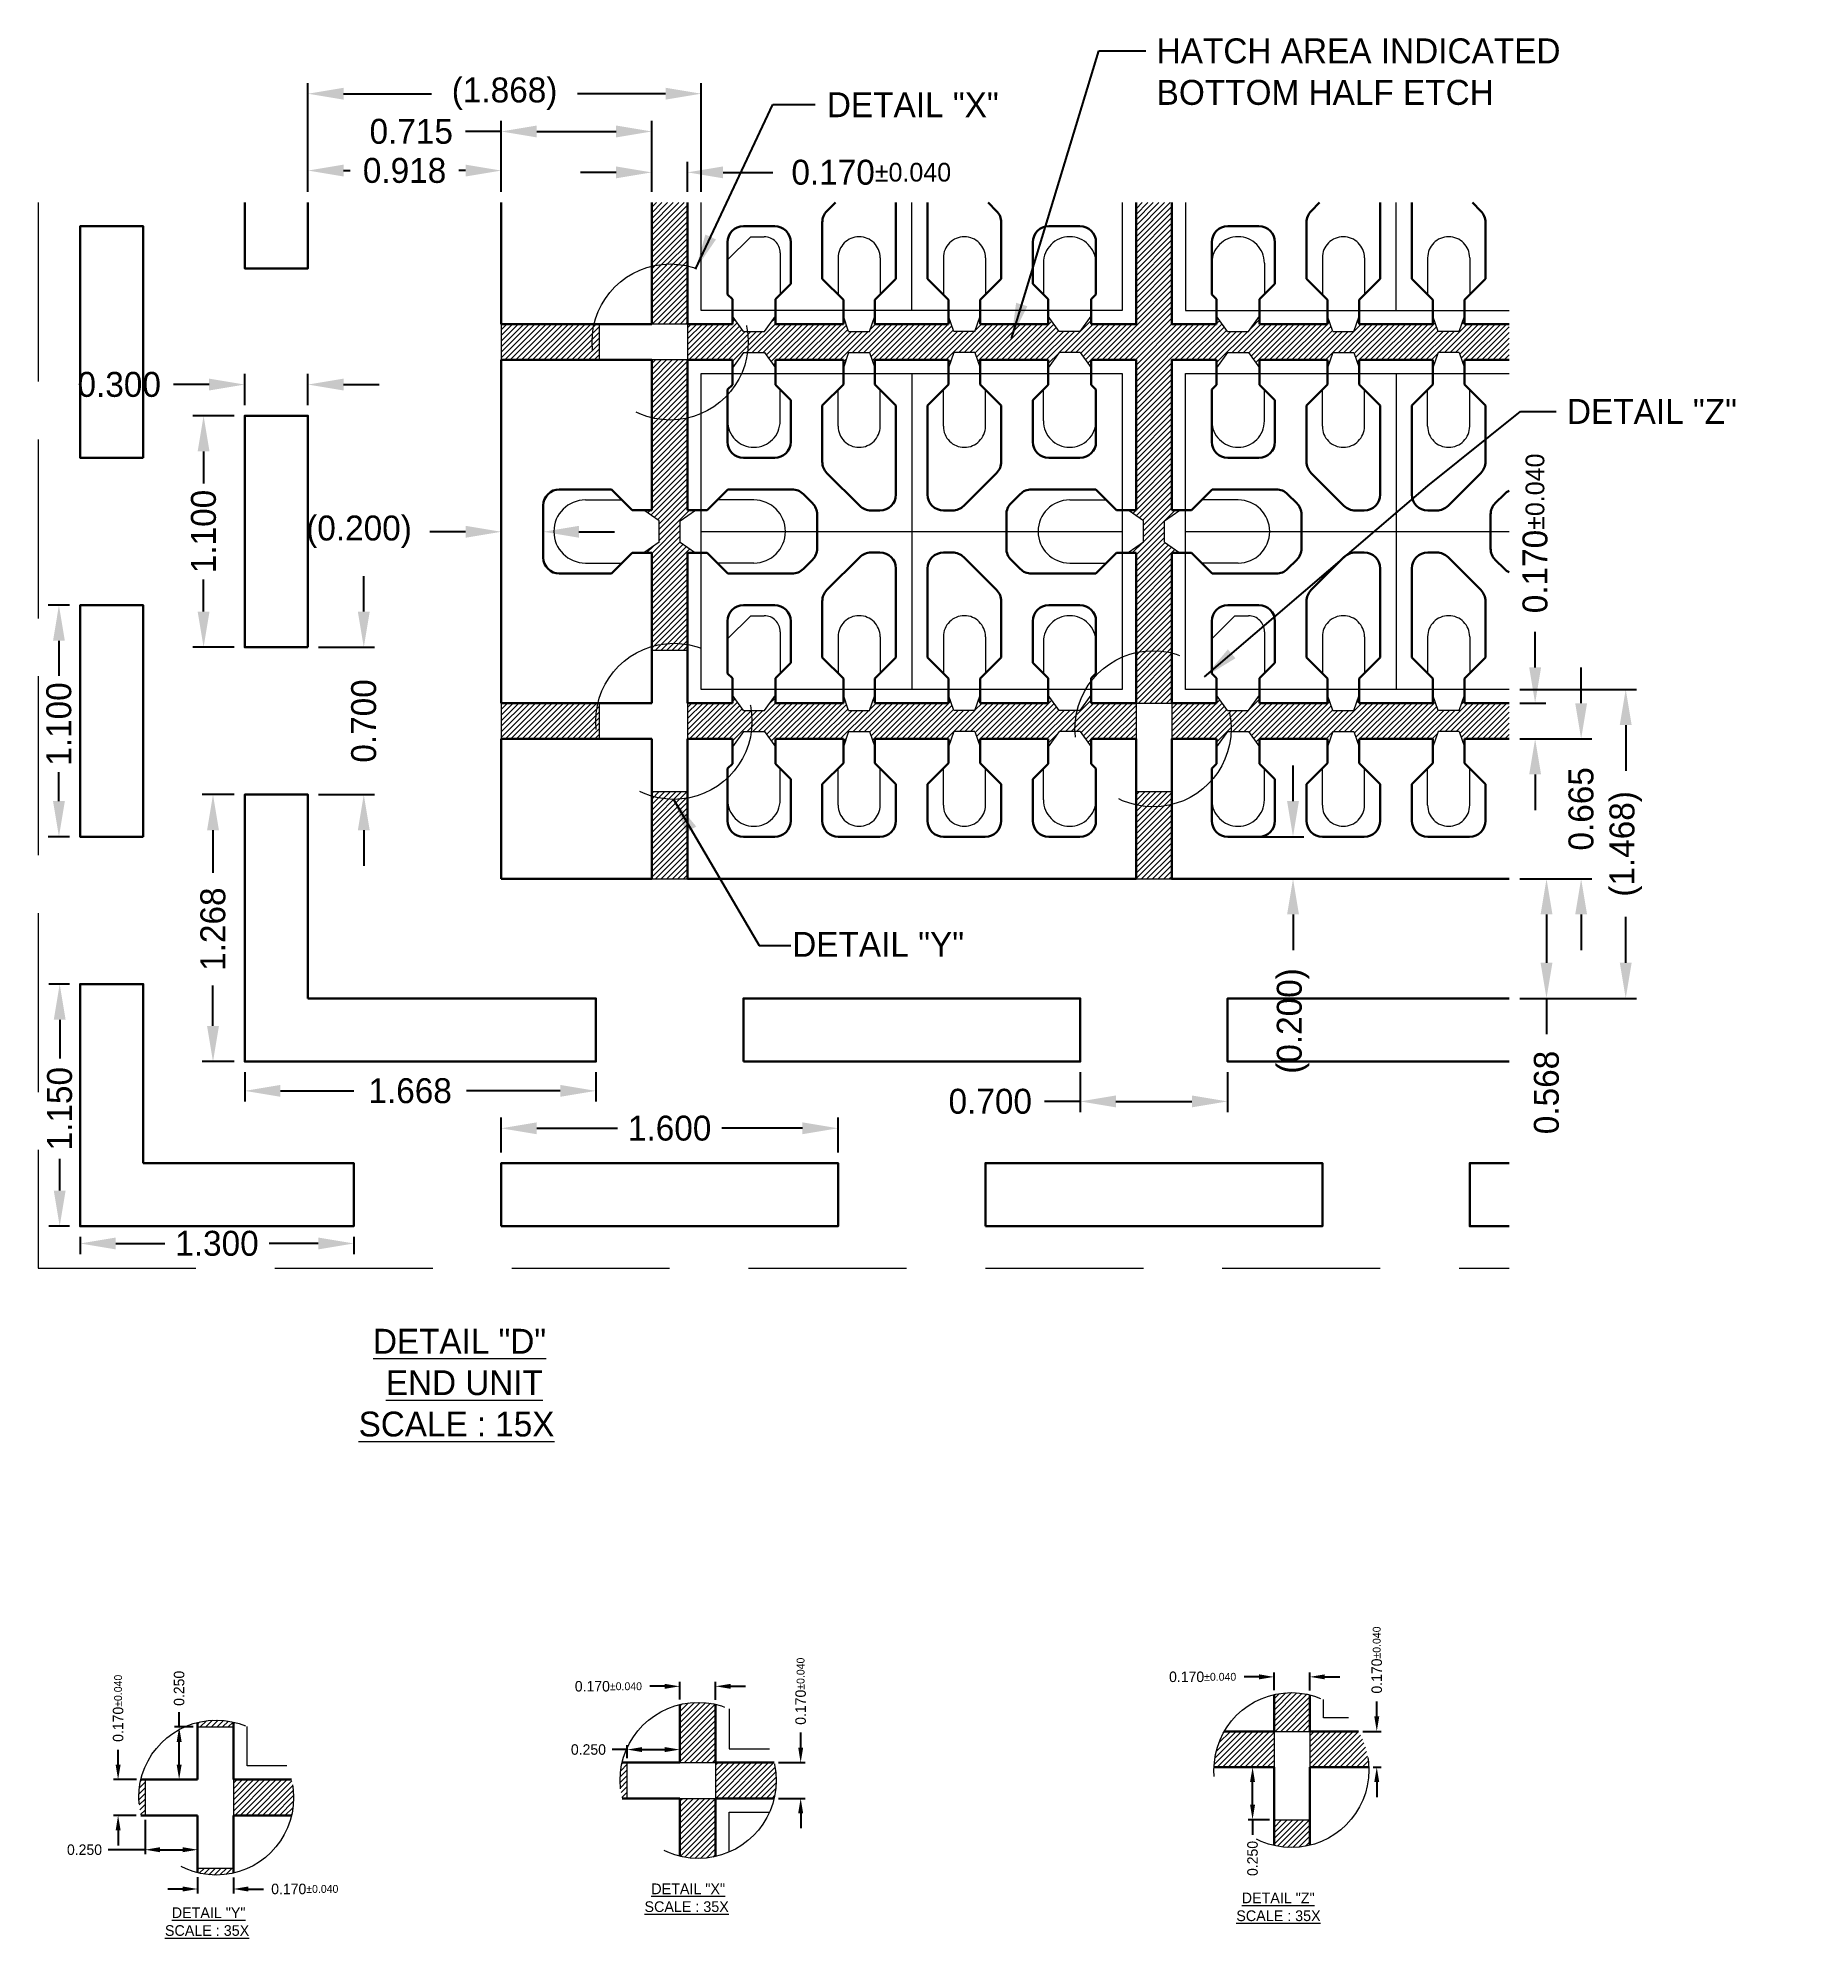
# Model space of a CAD drawing. Extents: x 397.8 to 410.5, y 211.6 to 220.6.
# Drawn here: x 397.75 to 406.04, y 211.56 to 220.58 of the extents above; entities that cross this region are included whole.
import ezdxf

# ---------------------------------------------------------------- set-up
doc = ezdxf.new("R2010")
doc.units = 0
doc.header["$LTSCALE"] = 3
doc.header["$MEASUREMENT"] = 0
for name, pattern in [('CENTER', [2, 1.25, -0.25, 0.25, -0.25]), ('HIDDEN', [0.375, 0.25, -0.125]), ('PHANTOM', [2.5, 1.25, -0.25, 0.25, -0.25, 0.25, -0.25])]:
    doc.linetypes.add(name, pattern=pattern)
for name, color, linetype, lineweight in [('CLIN', 1, 'CENTER', 15), ('DETAIL', 6, 'HIDDEN', 15), ('DIM', 4, 'Continuous', 13), ('HATCH', 8, 'Continuous', 5), ('HIDN', 6, 'HIDDEN', 15), ('HIDN2', 3, 'HIDDEN', 15), ('HIND1', 6, 'HIDDEN', 15), ('OBJ1', 7, 'Continuous', 30), ('OBJ2', 30, 'Continuous', 30), ('OBJ3', 40, 'Continuous', 30), ('OBJ4', 7, 'Continuous', 30), ('PHANTOM', 5, 'PHANTOM', 15), ('SAW', 2, 'HIDDEN', 15), ('TEXT', 2, 'Continuous', 20)]:
    doc.layers.add(name, color=color, linetype=linetype, lineweight=lineweight)
doc.dimstyles.new('3DEC X 15', dxfattribs={"dimscale": 0.0666, "dimtxt": 1.778, "dimasz": 2.54, "dimexe": 0.762, "dimexo": 0.762, "dimgap": 0.762, "dimtad": 0, "dimdec": 3, "dimzin": 0, "dimdsep": 46, "dimtxsty": 'Standard', "dimcen": 0.09, "dimadec": 0, "dimazin": 0, "dimtfac": 1, "dimtdec": 3, "dimtofl": 0, "dimtmove": 0, "dimatfit": 3, "dimfxl": 1, "dimtolj": 1, "dimtzin": 0, "dimarcsym": 0})
doc.dimstyles.new('3DEC X 35', dxfattribs={"dimscale": 0.028, "dimtxt": 1.778, "dimasz": 2.54, "dimexe": 0.762, "dimexo": 0.762, "dimgap": 0.762, "dimtad": 0, "dimdec": 3, "dimzin": 0, "dimdsep": 46, "dimtxsty": 'Standard', "dimcen": 0.09, "dimadec": 0, "dimazin": 0, "dimtfac": 1, "dimtdec": 3, "dimtofl": 0, "dimtmove": 0, "dimatfit": 3, "dimfxl": 1, "dimtolj": 1, "dimtzin": 0, "dimarcsym": 0})

msp = doc.modelspace()

# ---------------------------------------------------------------- texts
at = {"layer": 'DIM', "char_height": 0.1184148, "attachment_point": 1}
for s, insert in [('\\A1;HATCH AREA INDICATED\\PBOTTOM HALF ETCH', (403.06426, 220.57886)), ('\\A1;DETAIL "X"', (401.49788, 220.32292)), ('\\A1;DETAIL "Z"', (405.01289, 218.86583)), ('\\A1;DETAIL "Y"', (401.3333, 216.33451))]:
    msp.add_mtext(s, dxfattribs=dict(at, insert=insert))
at = {"layer": 'SAW'}
for s, p in [('%%UDETAIL "D"', (399.3423, 214.33093)), ('%%UEND UNIT', (399.40364, 214.13426)), ('%%USCALE : 15X', (399.27416, 213.93759))]:
    msp.add_text(s, height=0.118, dxfattribs=at).set_placement(p)
at = {"layer": 'TEXT'}
for s, p in [('%%UDETAIL "X"', (400.66415, 211.76336)), ('%%UDETAIL "Z"', (403.46826, 211.72017)), ('%%UDETAIL "Y"', (398.38644, 211.64999)), ('%%USCALE : 35X', (400.63181, 211.67869)), ('%%USCALE : 35X', (403.44274, 211.63551)), ('%%USCALE : 35X', (398.35411, 211.56532))]:
    msp.add_text(s, height=0.0508, dxfattribs=at).set_placement(p)

# ---------------------------------------------------------------- blocks, each defined once
blk = doc.blocks.new('*D0')
at = {"layer": 'Defpoints', "color": 0, "transparency": 16777216}
for p in [(303.1317, -70.9242), (303.2397, -70.9242), (303.2395, -71.0942)]:
    blk.add_point(p, dxfattribs=at)
at = {"layer": 'DIM', "color": 0, "lineweight": -2, "transparency": 16777216}
for p, q in [((303.1317, -70.8531), (303.1317, -70.782)), ((303.2184, -70.9242), (303.1104, -70.9242)), ((303.2182, -71.0942), (303.1104, -71.0942)), ((303.1317, -71.1653), (303.1317, -71.2364))]:
    blk.add_line(p, q, dxfattribs=at)
at = {"layer": 'DIM', "color": 0, "transparency": 16777216}
for points in [[(303.1199, -70.8531), (303.1436, -70.8531), (303.1317, -70.9242)], [(303.1436, -71.1653), (303.1199, -71.1653), (303.1317, -71.0942)]]:
    blk.add_solid(points, dxfattribs=at)
at = {"layer": 'DIM', "color": 0, "transparency": 16777216, "insert": (303.1317, -70.5854), "char_height": 0.049784, "attachment_point": 5, "rotation": 90}
blk.add_mtext('\\A1;0.170{\\H0.037338;%%p0.040}', dxfattribs=at)
blk = doc.blocks.new('*D1')
at = {"layer": 'Defpoints', "color": 0, "transparency": 16777216}
for p in [(303.5095, -71.3668), (303.6795, -71.3683), (303.6795, -71.4438)]:
    blk.add_point(p, dxfattribs=at)
at = {"layer": 'DIM', "color": 0, "lineweight": -2, "transparency": 16777216}
for p, q in [((303.5095, -71.3882), (303.5095, -71.4651)), ((303.6795, -71.3896), (303.6795, -71.4651)), ((303.4384, -71.4438), (303.3672, -71.4438)), ((303.7506, -71.4438), (303.8217, -71.4438))]:
    blk.add_line(p, q, dxfattribs=at)
at = {"layer": 'DIM', "color": 0, "transparency": 16777216}
for points in [[(303.4384, -71.4556), (303.4384, -71.4319), (303.5095, -71.4438)], [(303.7506, -71.4319), (303.7506, -71.4556), (303.6795, -71.4438)]]:
    blk.add_solid(points, dxfattribs=at)
at = {"layer": 'DIM', "color": 0, "transparency": 16777216, "insert": (304.0183, -71.4438), "char_height": 0.049784, "attachment_point": 5}
blk.add_mtext('\\A1;0.170{\\H0.037338;%%p0.040}', dxfattribs=at)
blk = doc.blocks.new('*D2')
at = {"layer": 'Defpoints', "color": 0, "transparency": 16777216}
for p in [(303.2595, -71.0942), (303.5095, -71.0942), (303.5095, -71.2573)]:
    blk.add_point(p, dxfattribs=at)
at = {"layer": 'DIM', "color": 0, "lineweight": -2, "transparency": 16777216}
for p, q in [((303.2595, -71.1155), (303.2595, -71.2786)), ((303.5095, -71.1155), (303.5095, -71.2786)), ((303.2595, -71.2573), (303.0846, -71.2573)), ((303.3306, -71.2573), (303.4384, -71.2573))]:
    blk.add_line(p, q, dxfattribs=at)
at = {"layer": 'DIM', "color": 0, "transparency": 16777216}
for points in [[(303.3306, -71.2454), (303.3306, -71.2691), (303.2595, -71.2573)], [(303.4384, -71.2691), (303.4384, -71.2454), (303.5095, -71.2573)]]:
    blk.add_solid(points, dxfattribs=at)
at = {"layer": 'DIM', "color": 0, "transparency": 16777216, "insert": (302.972, -71.2573), "char_height": 0.04978, "attachment_point": 5}
blk.add_mtext('\\A1;0.250', dxfattribs=at)
blk = doc.blocks.new('*D3')
at = {"layer": 'Defpoints', "color": 0, "transparency": 16777216}
for p in [(303.4215, -70.6742), (303.5095, -70.6742), (303.5095, -70.9242)]:
    blk.add_point(p, dxfattribs=at)
at = {"layer": 'DIM', "color": 0, "lineweight": -2, "transparency": 16777216}
for p, q in [((303.4215, -70.6742), (303.4215, -70.6031)), ((303.4882, -70.6742), (303.4002, -70.6742)), ((303.4215, -70.8531), (303.4215, -70.7453)), ((303.4882, -70.9242), (303.4002, -70.9242))]:
    blk.add_line(p, q, dxfattribs=at)
at = {"layer": 'DIM', "color": 0, "transparency": 16777216}
for points in [[(303.4334, -70.7453), (303.4097, -70.7453), (303.4215, -70.6742)], [(303.4097, -70.8531), (303.4334, -70.8531), (303.4215, -70.9242)]]:
    blk.add_solid(points, dxfattribs=at)
at = {"layer": 'DIM', "color": 0, "transparency": 16777216, "insert": (303.4215, -70.4905), "char_height": 0.04978, "attachment_point": 5, "rotation": 90}
blk.add_mtext('\\A1;0.250', dxfattribs=at)
blk = doc.blocks.new('*D4')
at = {"layer": 'Defpoints', "color": 0, "transparency": 16777216}
for p in [(306.2475, -70.8431), (306.3735, -70.8431), (306.2475, -71.0131)]:
    blk.add_point(p, dxfattribs=at)
at = {"layer": 'DIM', "color": 0, "lineweight": -2, "transparency": 16777216}
for p, q in [((306.3735, -70.772), (306.3735, -70.7009)), ((306.2689, -70.8431), (306.3949, -70.8431)), ((306.2689, -71.0131), (306.3949, -71.0131)), ((306.3735, -71.0842), (306.3735, -71.1553))]:
    blk.add_line(p, q, dxfattribs=at)
at = {"layer": 'DIM', "color": 0, "transparency": 16777216}
for points in [[(306.3617, -70.772), (306.3854, -70.772), (306.3735, -70.8431)], [(306.3854, -71.0842), (306.3617, -71.0842), (306.3735, -71.0131)]]:
    blk.add_solid(points, dxfattribs=at)
at = {"layer": 'DIM', "color": 0, "transparency": 16777216, "insert": (306.3735, -70.5042), "char_height": 0.049784, "attachment_point": 5, "rotation": 90}
blk.add_mtext('\\A1;0.170{\\H0.037338;%%p0.040}', dxfattribs=at)
blk = doc.blocks.new('*D5')
at = {"layer": 'Defpoints', "color": 0, "transparency": 16777216}
for p in [(305.9692, -70.481), (305.7992, -70.5653), (305.9692, -70.5664)]:
    blk.add_point(p, dxfattribs=at)
at = {"layer": 'DIM', "color": 0, "lineweight": -2, "transparency": 16777216}
for p, q in [((305.7281, -70.481), (305.6569, -70.481)), ((305.7992, -70.544), (305.7992, -70.4597)), ((305.9692, -70.5451), (305.9692, -70.4597)), ((306.0403, -70.481), (306.1114, -70.481))]:
    blk.add_line(p, q, dxfattribs=at)
at = {"layer": 'DIM', "color": 0, "transparency": 16777216}
for points in [[(305.7281, -70.4929), (305.7281, -70.4692), (305.7992, -70.481)], [(306.0403, -70.4692), (306.0403, -70.4929), (305.9692, -70.481)]]:
    blk.add_solid(points, dxfattribs=at)
at = {"layer": 'DIM', "color": 0, "transparency": 16777216, "insert": (305.4603, -70.481), "char_height": 0.049784, "attachment_point": 5}
blk.add_mtext('\\A1;0.170{\\H0.037338;%%p0.040}', dxfattribs=at)
blk = doc.blocks.new('*D6')
at = {"layer": 'Defpoints', "color": 0, "transparency": 16777216}
for p in [(305.5492, -70.8431), (305.7992, -70.7815), (305.7992, -70.8431)]:
    blk.add_point(p, dxfattribs=at)
at = {"layer": 'DIM', "color": 0, "lineweight": -2, "transparency": 16777216}
for p, q in [((305.5492, -70.7815), (305.4781, -70.7815)), ((305.5492, -70.8218), (305.5492, -70.7602)), ((305.6203, -70.7815), (305.7281, -70.7815)), ((305.7992, -70.8218), (305.7992, -70.7602))]:
    blk.add_line(p, q, dxfattribs=at)
at = {"layer": 'DIM', "color": 0, "transparency": 16777216}
for points in [[(305.6203, -70.7697), (305.6203, -70.7934), (305.5492, -70.7815)], [(305.7281, -70.7934), (305.7281, -70.7697), (305.7992, -70.7815)]]:
    blk.add_solid(points, dxfattribs=at)
at = {"layer": 'DIM', "color": 0, "transparency": 16777216, "insert": (305.3655, -70.7815), "char_height": 0.04978, "attachment_point": 5}
blk.add_mtext('\\A1;0.250', dxfattribs=at)
blk = doc.blocks.new('*D7')
at = {"layer": 'Defpoints', "color": 0, "transparency": 16777216}
for p in [(309.023, -70.695), (309.1097, -70.695), (309.072, -70.865)]:
    blk.add_point(p, dxfattribs=at)
at = {"layer": 'DIM', "color": 0, "lineweight": -2, "transparency": 16777216}
for p, q in [((309.1097, -70.6238), (309.1097, -70.5527)), ((309.0443, -70.695), (309.131, -70.695)), ((309.0933, -70.865), (309.131, -70.865)), ((309.1097, -70.9361), (309.1097, -71.0072))]:
    blk.add_line(p, q, dxfattribs=at)
at = {"layer": 'DIM', "color": 0, "transparency": 16777216}
for points in [[(309.0978, -70.6238), (309.1215, -70.6238), (309.1097, -70.695)], [(309.1215, -70.9361), (309.0978, -70.9361), (309.1097, -70.865)]]:
    blk.add_solid(points, dxfattribs=at)
at = {"layer": 'DIM', "color": 0, "transparency": 16777216, "insert": (309.1097, -70.3561), "char_height": 0.049784, "attachment_point": 5, "rotation": 90}
blk.add_mtext('\\A1;0.170{\\H0.037338;%%p0.040}', dxfattribs=at)
blk = doc.blocks.new('*D8')
at = {"layer": 'Defpoints', "color": 0, "transparency": 16777216}
for p in [(308.7917, -70.4361), (308.6217, -70.5204), (308.7917, -70.5215)]:
    blk.add_point(p, dxfattribs=at)
at = {"layer": 'DIM', "color": 0, "lineweight": -2, "transparency": 16777216}
for p, q in [((308.5506, -70.4361), (308.4794, -70.4361)), ((308.6217, -70.499), (308.6217, -70.4147)), ((308.7917, -70.5001), (308.7917, -70.4147)), ((308.8628, -70.4361), (308.9339, -70.4361))]:
    blk.add_line(p, q, dxfattribs=at)
at = {"layer": 'DIM', "color": 0, "transparency": 16777216}
for points in [[(308.5506, -70.4479), (308.5506, -70.4242), (308.6217, -70.4361)], [(308.8628, -70.4242), (308.8628, -70.4479), (308.7917, -70.4361)]]:
    blk.add_solid(points, dxfattribs=at)
at = {"layer": 'DIM', "color": 0, "transparency": 16777216, "insert": (308.2828, -70.4361), "char_height": 0.049784, "attachment_point": 5}
blk.add_mtext('\\A1;0.170{\\H0.037338;%%p0.040}', dxfattribs=at)
blk = doc.blocks.new('*D9')
at = {"layer": 'Defpoints', "color": 0, "transparency": 16777216}
for p in [(308.5198, -70.865), (308.6217, -70.865), (308.6217, -71.115)]:
    blk.add_point(p, dxfattribs=at)
at = {"layer": 'DIM', "color": 0, "lineweight": -2, "transparency": 16777216}
for p, q in [((308.6004, -70.865), (308.4984, -70.865)), ((308.5198, -71.0438), (308.5198, -70.9361)), ((308.6004, -71.115), (308.4984, -71.115)), ((308.5198, -71.115), (308.5198, -71.1861))]:
    blk.add_line(p, q, dxfattribs=at)
at = {"layer": 'DIM', "color": 0, "transparency": 16777216}
for points in [[(308.5316, -70.9361), (308.5079, -70.9361), (308.5198, -70.865)], [(308.5079, -71.0438), (308.5316, -71.0438), (308.5198, -71.115)]]:
    blk.add_solid(points, dxfattribs=at)
at = {"layer": 'DIM', "color": 0, "transparency": 16777216, "insert": (308.5198, -71.2987), "char_height": 0.04978, "attachment_point": 5, "rotation": 90}
blk.add_mtext('\\A1;0.250', dxfattribs=at)
blk = doc.blocks.new('*D10')
at = {"layer": 'Defpoints', "color": 0, "transparency": 16777216}
for p in [(303.5376, -64.4453), (303.7332, -64.4453), (303.7332, -65.5453)]:
    blk.add_point(p, dxfattribs=at)
at = {"layer": 'DIM', "color": 0, "lineweight": -2, "transparency": 16777216}
for p, q in [((303.6824, -64.4453), (303.4869, -64.4453)), ((303.5376, -64.6145), (303.5376, -64.7669)), ((303.5376, -65.3761), (303.5376, -65.2237)), ((303.6824, -65.5453), (303.4869, -65.5453))]:
    blk.add_line(p, q, dxfattribs=at)
at = {"layer": 'DIM', "color": 0, "transparency": 16777216}
for points in [[(303.5658, -64.6145), (303.5094, -64.6145), (303.5376, -64.4453)], [(303.5094, -65.3761), (303.5658, -65.3761), (303.5376, -65.5453)]]:
    blk.add_solid(points, dxfattribs=at)
at = {"layer": 'DIM', "color": 0, "transparency": 16777216, "insert": (303.5376, -64.9953), "char_height": 0.11841, "attachment_point": 5, "rotation": 90}
blk.add_mtext('\\A1;1.100', dxfattribs=at)
blk = doc.blocks.new('*D11')
at = {"layer": 'Defpoints', "color": 0, "transparency": 16777216}
for p in [(303.7332, -64.2973), (303.7332, -64.4453), (304.0332, -64.4453)]:
    blk.add_point(p, dxfattribs=at)
at = {"layer": 'DIM', "color": 0, "lineweight": -2, "transparency": 16777216}
for p, q in [((303.7332, -64.3945), (303.7332, -64.2465)), ((304.0332, -64.3945), (304.0332, -64.2465)), ((303.564, -64.2973), (303.3949, -64.2973)), ((304.2024, -64.2973), (304.3715, -64.2973))]:
    blk.add_line(p, q, dxfattribs=at)
at = {"layer": 'DIM', "color": 0, "transparency": 16777216}
for points in [[(303.564, -64.3255), (303.564, -64.2691), (303.7332, -64.2973)], [(304.2024, -64.2691), (304.2024, -64.3255), (304.0332, -64.2973)]]:
    blk.add_solid(points, dxfattribs=at)
at = {"layer": 'DIM', "color": 0, "transparency": 16777216, "insert": (303.1369, -64.2973), "char_height": 0.11841, "attachment_point": 5}
blk.add_mtext('\\A1;0.300', dxfattribs=at)
blk = doc.blocks.new('*D12')
at = {"layer": 'Defpoints', "color": 0, "transparency": 16777216}
for p in [(303.7332, -67.5133), (305.4012, -67.5133), (305.4012, -67.6524)]:
    blk.add_point(p, dxfattribs=at)
at = {"layer": 'DIM', "color": 0, "lineweight": -2, "transparency": 16777216}
for p, q in [((303.7332, -67.564), (303.7332, -67.7031)), ((305.4012, -67.564), (305.4012, -67.7031)), ((303.9024, -67.6524), (304.2507, -67.6524)), ((305.232, -67.6524), (304.7864, -67.6524))]:
    blk.add_line(p, q, dxfattribs=at)
at = {"layer": 'DIM', "color": 0, "transparency": 16777216}
for points in [[(303.9024, -67.6242), (303.9024, -67.6806), (303.7332, -67.6524)], [(305.232, -67.6806), (305.232, -67.6242), (305.4012, -67.6524)]]:
    blk.add_solid(points, dxfattribs=at)
at = {"layer": 'DIM', "color": 0, "transparency": 16777216, "insert": (304.5186, -67.6524), "char_height": 0.11841, "attachment_point": 5}
blk.add_mtext('\\A1;1.668', dxfattribs=at)
blk = doc.blocks.new('*D13')
at = {"layer": 'Defpoints', "color": 0, "transparency": 16777216}
for p in [(303.5823, -66.2453), (303.7332, -66.2453), (303.7332, -67.5133)]:
    blk.add_point(p, dxfattribs=at)
at = {"layer": 'DIM', "color": 0, "lineweight": -2, "transparency": 16777216}
for p, q in [((303.6824, -66.2453), (303.5316, -66.2453)), ((303.5823, -66.4145), (303.5823, -66.6164)), ((303.5823, -67.3441), (303.5823, -67.1521)), ((303.6824, -67.5133), (303.5316, -67.5133))]:
    blk.add_line(p, q, dxfattribs=at)
at = {"layer": 'DIM', "color": 0, "transparency": 16777216}
for points in [[(303.6105, -66.4145), (303.5541, -66.4145), (303.5823, -66.2453)], [(303.5541, -67.3441), (303.6105, -67.3441), (303.5823, -67.5133)]]:
    blk.add_solid(points, dxfattribs=at)
at = {"layer": 'DIM', "color": 0, "transparency": 16777216, "insert": (303.5823, -66.8843), "char_height": 0.11841, "attachment_point": 5, "rotation": 90}
blk.add_mtext('\\A1;1.268', dxfattribs=at)
blk = doc.blocks.new('*D14')
at = {"layer": 'Defpoints', "color": 0, "transparency": 16777216}
for p in [(302.8506, -65.3453), (302.9512, -65.3453), (302.9512, -66.4453)]:
    blk.add_point(p, dxfattribs=at)
at = {"layer": 'DIM', "color": 0, "lineweight": -2, "transparency": 16777216}
for p, q in [((302.9004, -65.3453), (302.7999, -65.3453)), ((302.8506, -65.5145), (302.8506, -65.6816)), ((302.8506, -66.2761), (302.8506, -66.1383)), ((302.9004, -66.4453), (302.7999, -66.4453))]:
    blk.add_line(p, q, dxfattribs=at)
at = {"layer": 'DIM', "color": 0, "transparency": 16777216}
for points in [[(302.8788, -65.5145), (302.8225, -65.5145), (302.8506, -65.3453)], [(302.8225, -66.2761), (302.8788, -66.2761), (302.8506, -66.4453)]]:
    blk.add_solid(points, dxfattribs=at)
at = {"layer": 'DIM', "color": 0, "transparency": 16777216, "insert": (302.8506, -65.9099), "char_height": 0.11841, "attachment_point": 5, "rotation": 90}
blk.add_mtext('\\A1;1.100', dxfattribs=at)
blk = doc.blocks.new('*D15')
at = {"layer": 'Defpoints', "color": 0, "transparency": 16777216}
for p in [(306.5512, -67.8302), (304.9512, -67.9953), (306.5512, -67.9953)]:
    blk.add_point(p, dxfattribs=at)
at = {"layer": 'DIM', "color": 0, "lineweight": -2, "transparency": 16777216}
for p, q in [((304.9512, -67.9445), (304.9512, -67.7795)), ((306.5512, -67.9445), (306.5512, -67.7795)), ((305.1204, -67.8302), (305.5031, -67.8302)), ((306.382, -67.8302), (305.9993, -67.8302))]:
    blk.add_line(p, q, dxfattribs=at)
at = {"layer": 'DIM', "color": 0, "transparency": 16777216}
for points in [[(305.1204, -67.802), (305.1204, -67.8584), (304.9512, -67.8302)], [(306.382, -67.8584), (306.382, -67.802), (306.5512, -67.8302)]]:
    blk.add_solid(points, dxfattribs=at)
at = {"layer": 'DIM', "color": 0, "transparency": 16777216, "insert": (305.7512, -67.8302), "char_height": 0.11841, "attachment_point": 5}
blk.add_mtext('\\A1;1.600', dxfattribs=at)
blk = doc.blocks.new('*D16')
at = {"layer": 'Defpoints', "color": 0, "transparency": 16777216}
for p in [(302.9512, -67.1453), (302.8542, -68.2953), (302.9512, -68.2953)]:
    blk.add_point(p, dxfattribs=at)
at = {"layer": 'DIM', "color": 0, "lineweight": -2, "transparency": 16777216}
for p, q in [((302.9004, -67.1453), (302.8034, -67.1453)), ((302.8542, -67.3145), (302.8542, -67.4989)), ((302.8542, -68.1261), (302.8542, -67.9754)), ((302.9004, -68.2953), (302.8034, -68.2953))]:
    blk.add_line(p, q, dxfattribs=at)
at = {"layer": 'DIM', "color": 0, "transparency": 16777216}
for points in [[(302.8824, -67.3145), (302.826, -67.3145), (302.8542, -67.1453)], [(302.826, -68.1261), (302.8824, -68.1261), (302.8542, -68.2953)]]:
    blk.add_solid(points, dxfattribs=at)
at = {"layer": 'DIM', "color": 0, "transparency": 16777216, "insert": (302.8542, -67.7371), "char_height": 0.11841, "attachment_point": 5, "rotation": 90}
blk.add_mtext('\\A1;1.150', dxfattribs=at)
blk = doc.blocks.new('*D17')
at = {"layer": 'Defpoints', "color": 0, "transparency": 16777216}
for p in [(302.9512, -68.2953), (304.2512, -68.2953), (304.2512, -68.3773)]:
    blk.add_point(p, dxfattribs=at)
at = {"layer": 'DIM', "color": 0, "lineweight": -2, "transparency": 16777216}
for p, q in [((302.9512, -68.346), (302.9512, -68.428)), ((303.1204, -68.3773), (303.3531, -68.3773)), ((304.082, -68.3773), (303.8493, -68.3773)), ((304.2512, -68.346), (304.2512, -68.428))]:
    blk.add_line(p, q, dxfattribs=at)
at = {"layer": 'DIM', "color": 0, "transparency": 16777216}
for points in [[(303.1204, -68.3491), (303.1204, -68.4055), (302.9512, -68.3773)], [(304.082, -68.4055), (304.082, -68.3491), (304.2512, -68.3773)]]:
    blk.add_solid(points, dxfattribs=at)
at = {"layer": 'DIM', "color": 0, "transparency": 16777216, "insert": (303.6012, -68.3773), "char_height": 0.11841, "attachment_point": 5}
blk.add_mtext('\\A1;1.300', dxfattribs=at)
blk = doc.blocks.new('*D63')
at = {"layer": 'Defpoints', "color": 0, "transparency": 16777216}
for p in [(307.7012, -67.5133), (308.4012, -67.5133), (308.4012, -67.7026)]:
    blk.add_point(p, dxfattribs=at)
at = {"layer": 'DIM', "color": 0, "lineweight": -2, "transparency": 16777216}
for p, q in [((307.7012, -67.564), (307.7012, -67.7534)), ((308.4012, -67.564), (308.4012, -67.7534)), ((307.7012, -67.7026), (307.532, -67.7026)), ((307.8704, -67.7026), (308.232, -67.7026))]:
    blk.add_line(p, q, dxfattribs=at)
at = {"layer": 'DIM', "color": 0, "transparency": 16777216}
for points in [[(307.8704, -67.6744), (307.8704, -67.7308), (307.7012, -67.7026)], [(308.232, -67.7308), (308.232, -67.6744), (308.4012, -67.7026)]]:
    blk.add_solid(points, dxfattribs=at)
at = {"layer": 'DIM', "color": 0, "transparency": 16777216, "insert": (307.274, -67.7026), "char_height": 0.11841, "attachment_point": 5}
blk.add_mtext('\\A1;0.700', dxfattribs=at)
blk = doc.blocks.new('*D18')
at = {"layer": 'Defpoints', "color": 0, "transparency": 16777216}
for p in [(304.0332, -65.5453), (304.0332, -66.2453), (304.2984, -66.2453)]:
    blk.add_point(p, dxfattribs=at)
at = {"layer": 'DIM', "color": 0, "lineweight": -2, "transparency": 16777216}
for p, q in [((304.2984, -65.3761), (304.2984, -65.207)), ((304.0839, -65.5453), (304.3492, -65.5453)), ((304.0839, -66.2453), (304.3492, -66.2453)), ((304.2984, -66.4145), (304.2984, -66.5836))]:
    blk.add_line(p, q, dxfattribs=at)
at = {"layer": 'DIM', "color": 0, "transparency": 16777216}
for points in [[(304.2702, -65.3761), (304.3266, -65.3761), (304.2984, -65.5453)], [(304.3266, -66.4145), (304.2702, -66.4145), (304.2984, -66.2453)]]:
    blk.add_solid(points, dxfattribs=at)
at = {"layer": 'DIM', "color": 0, "transparency": 16777216, "insert": (304.2984, -65.8953), "char_height": 0.11841, "attachment_point": 5, "rotation": 90}
blk.add_mtext('\\A1;0.700', dxfattribs=at)
blk = doc.blocks.new('*D47')
at = {"layer": 'Defpoints', "color": 0, "transparency": 16777216}
for p in [(304.9512, -63.2808), (304.0332, -63.4332), (304.9512, -63.4332)]:
    blk.add_point(p, dxfattribs=at)
at = {"layer": 'DIM', "color": 0, "lineweight": -2, "transparency": 16777216}
for p, q in [((304.0332, -63.3825), (304.0332, -63.2301)), ((304.9512, -63.3825), (304.9512, -63.2301)), ((304.2024, -63.2808), (304.2342, -63.2808)), ((304.782, -63.2808), (304.7502, -63.2808))]:
    blk.add_line(p, q, dxfattribs=at)
at = {"layer": 'DIM', "color": 0, "transparency": 16777216}
for points in [[(304.2024, -63.2526), (304.2024, -63.309), (304.0332, -63.2808)], [(304.782, -63.309), (304.782, -63.2526), (304.9512, -63.2808)]]:
    blk.add_solid(points, dxfattribs=at)
at = {"layer": 'DIM', "color": 0, "transparency": 16777216, "insert": (304.4922, -63.2808), "char_height": 0.11841, "attachment_point": 5}
blk.add_mtext('\\A1;0.918', dxfattribs=at)
blk = doc.blocks.new('*D48')
at = {"layer": 'Defpoints', "color": 0, "transparency": 16777216}
for p in [(305.6662, -63.0951), (304.9512, -63.4332), (305.6662, -63.4332)]:
    blk.add_point(p, dxfattribs=at)
at = {"layer": 'DIM', "color": 0, "lineweight": -2, "transparency": 16777216}
for p, q in [((304.9512, -63.3825), (304.9512, -63.0444)), ((305.6662, -63.3825), (305.6662, -63.0444)), ((304.9512, -63.0951), (304.782, -63.0951)), ((305.1204, -63.0951), (305.497, -63.0951))]:
    blk.add_line(p, q, dxfattribs=at)
at = {"layer": 'DIM', "color": 0, "transparency": 16777216}
for points in [[(305.1204, -63.0669), (305.1204, -63.1233), (304.9512, -63.0951)], [(305.497, -63.1233), (305.497, -63.0669), (305.6662, -63.0951)]]:
    blk.add_solid(points, dxfattribs=at)
at = {"layer": 'DIM', "color": 0, "transparency": 16777216, "insert": (304.524, -63.0951), "char_height": 0.11841, "attachment_point": 5}
blk.add_mtext('\\A1;0.715', dxfattribs=at)
blk = doc.blocks.new('*D49')
at = {"layer": 'Defpoints', "color": 0, "transparency": 16777216}
for p in [(305.9012, -62.9157), (304.0332, -63.4332), (305.9012, -63.4332)]:
    blk.add_point(p, dxfattribs=at)
at = {"layer": 'DIM', "color": 0, "lineweight": -2, "transparency": 16777216}
for p, q in [((304.0332, -63.3825), (304.0332, -62.8649)), ((305.9012, -63.3825), (305.9012, -62.8649)), ((304.2024, -62.9157), (304.6204, -62.9157)), ((305.732, -62.9157), (305.314, -62.9157))]:
    blk.add_line(p, q, dxfattribs=at)
at = {"layer": 'DIM', "color": 0, "transparency": 16777216}
for points in [[(304.2024, -62.8875), (304.2024, -62.9439), (304.0332, -62.9157)], [(305.732, -62.9439), (305.732, -62.8875), (305.9012, -62.9157)]]:
    blk.add_solid(points, dxfattribs=at)
at = {"layer": 'DIM', "color": 0, "transparency": 16777216, "insert": (304.9672, -62.9157), "char_height": 0.118415, "attachment_point": 5}
blk.add_mtext('\\A1;(1.868)', dxfattribs=at)
blk = doc.blocks.new('*D50')
at = {"layer": 'Defpoints', "color": 0, "transparency": 16777216}
for p in [(305.6662, -63.2894), (305.6662, -63.4332), (305.8362, -63.4332)]:
    blk.add_point(p, dxfattribs=at)
at = {"layer": 'DIM', "color": 0, "lineweight": -2, "transparency": 16777216}
for p, q in [((305.6662, -63.3825), (305.6662, -63.2387)), ((305.8362, -63.3825), (305.8362, -63.2387)), ((305.497, -63.2894), (305.3279, -63.2894)), ((306.0054, -63.2894), (306.2411, -63.2894))]:
    blk.add_line(p, q, dxfattribs=at)
at = {"layer": 'DIM', "color": 0, "transparency": 16777216}
for points in [[(305.497, -63.3176), (305.497, -63.2612), (305.6662, -63.2894)], [(306.0054, -63.2612), (306.0054, -63.3176), (305.8362, -63.2894)]]:
    blk.add_solid(points, dxfattribs=at)
at = {"layer": 'DIM', "color": 0, "transparency": 16777216, "insert": (306.7088, -63.2894), "char_height": 0.118415, "attachment_point": 5}
blk.add_mtext('\\A1;0.170{\\H0.088811;%%p0.040}', dxfattribs=at)
blk = doc.blocks.new('*D51')
at = {"layer": 'Defpoints', "color": 0, "transparency": 16777216}
for p in [(309.7386, -66.6453), (309.7386, -67.2133), (309.9159, -67.2133)]:
    blk.add_point(p, dxfattribs=at)
at = {"layer": 'DIM', "color": 0, "lineweight": -2, "transparency": 16777216}
for p, q in [((309.7893, -66.6453), (309.9667, -66.6453)), ((309.9159, -66.8145), (309.9159, -67.0441)), ((309.7893, -67.2133), (309.9667, -67.2133)), ((309.9159, -67.2133), (309.9159, -67.3825))]:
    blk.add_line(p, q, dxfattribs=at)
at = {"layer": 'DIM', "color": 0, "transparency": 16777216}
for points in [[(309.9441, -66.8145), (309.8877, -66.8145), (309.9159, -66.6453)], [(309.8877, -67.0441), (309.9441, -67.0441), (309.9159, -67.2133)]]:
    blk.add_solid(points, dxfattribs=at)
at = {"layer": 'DIM', "color": 0, "transparency": 16777216, "insert": (309.9159, -67.6602), "char_height": 0.11841, "attachment_point": 5, "rotation": 90}
blk.add_mtext('\\A1;0.568', dxfattribs=at)
blk = doc.blocks.new('*D52')
at = {"layer": 'Defpoints', "color": 0, "transparency": 16777216}
for p in [(309.7386, -65.7453), (309.7386, -67.2133), (310.2921, -67.2133)]:
    blk.add_point(p, dxfattribs=at)
at = {"layer": 'DIM', "color": 0, "lineweight": -2, "transparency": 16777216}
for p, q in [((309.7893, -65.7453), (310.3428, -65.7453)), ((310.2921, -65.9145), (310.2921, -66.1325)), ((310.2921, -67.0441), (310.2921, -66.8261)), ((309.7893, -67.2133), (310.3428, -67.2133))]:
    blk.add_line(p, q, dxfattribs=at)
at = {"layer": 'DIM', "color": 0, "transparency": 16777216}
for points in [[(310.3203, -65.9145), (310.2639, -65.9145), (310.2921, -65.7453)], [(310.2639, -67.0441), (310.3203, -67.0441), (310.2921, -67.2133)]]:
    blk.add_solid(points, dxfattribs=at)
at = {"layer": 'DIM', "color": 0, "transparency": 16777216, "insert": (310.2921, -66.4793), "char_height": 0.118415, "attachment_point": 5, "rotation": 90}
blk.add_mtext('\\A1;(1.468)', dxfattribs=at)
blk = doc.blocks.new('*D53')
at = {"layer": 'Defpoints', "color": 0, "transparency": 16777216}
for p in [(309.7386, -65.9803), (309.7386, -66.6453), (310.0803, -66.6453)]:
    blk.add_point(p, dxfattribs=at)
at = {"layer": 'DIM', "color": 0, "lineweight": -2, "transparency": 16777216}
for p, q in [((310.0803, -65.8111), (310.0803, -65.642)), ((309.7893, -65.9803), (310.131, -65.9803)), ((309.7893, -66.6453), (310.131, -66.6453)), ((310.0803, -66.8145), (310.0803, -66.9836))]:
    blk.add_line(p, q, dxfattribs=at)
at = {"layer": 'DIM', "color": 0, "transparency": 16777216}
for points in [[(310.0521, -65.8111), (310.1085, -65.8111), (310.0803, -65.9803)], [(310.1085, -66.8145), (310.0521, -66.8145), (310.0803, -66.6453)]]:
    blk.add_solid(points, dxfattribs=at)
at = {"layer": 'DIM', "color": 0, "transparency": 16777216, "insert": (310.0803, -66.3128), "char_height": 0.11841, "attachment_point": 5, "rotation": 90}
blk.add_mtext('\\A1;0.665', dxfattribs=at)
blk = doc.blocks.new('*D54')
at = {"layer": 'Defpoints', "color": 0, "transparency": 16777216}
for p in [(309.7386, -65.8103), (309.8619, -65.8103), (309.7386, -65.9803)]:
    blk.add_point(p, dxfattribs=at)
at = {"layer": 'DIM', "color": 0, "lineweight": -2, "transparency": 16777216}
for p, q in [((309.8619, -65.6411), (309.8619, -65.472)), ((309.7893, -65.8103), (309.9126, -65.8103)), ((309.7893, -65.9803), (309.9126, -65.9803)), ((309.8619, -66.1495), (309.8619, -66.3186))]:
    blk.add_line(p, q, dxfattribs=at)
at = {"layer": 'DIM', "color": 0, "transparency": 16777216}
for points in [[(309.8337, -65.6411), (309.8901, -65.6411), (309.8619, -65.8103)], [(309.8901, -66.1495), (309.8337, -66.1495), (309.8619, -65.9803)]]:
    blk.add_solid(points, dxfattribs=at)
at = {"layer": 'DIM', "color": 0, "transparency": 16777216, "insert": (309.8619, -65.0043), "char_height": 0.118415, "attachment_point": 5, "rotation": 90}
blk.add_mtext('\\A1;0.170{\\H0.088811;%%p0.040}', dxfattribs=at)
blk = doc.blocks.new('*D61')
at = {"layer": 'Defpoints', "color": 0, "transparency": 16777216}
for p in [(304.9512, -64.9953), (304.9512, -64.9966), (305.1512, -64.9953)]:
    blk.add_point(p, dxfattribs=at)
at = {"layer": 'DIM', "color": 0, "lineweight": -2, "transparency": 16777216}
for p, q in [((304.782, -64.9966), (304.6129, -64.9966)), ((304.9512, -65.046), (304.9512, -65.0474)), ((305.1512, -65.046), (305.1512, -65.0474)), ((305.3204, -64.9966), (305.4895, -64.9966))]:
    blk.add_line(p, q, dxfattribs=at)
at = {"layer": 'DIM', "color": 0, "transparency": 16777216}
for points in [[(304.782, -65.0248), (304.782, -64.9684), (304.9512, -64.9966)], [(305.3204, -64.9684), (305.3204, -65.0248), (305.1512, -64.9966)]]:
    blk.add_solid(points, dxfattribs=at)
at = {"layer": 'DIM', "color": 0, "transparency": 16777216, "insert": (304.2759, -64.9966), "char_height": 0.118415, "attachment_point": 5}
blk.add_mtext('\\A1;(0.200)', dxfattribs=at)
blk = doc.blocks.new('*D62')
at = {"layer": 'Defpoints', "color": 0, "transparency": 16777216}
for p in [(308.4762, -66.4453), (308.4762, -66.6453), (308.7119, -66.6453)]:
    blk.add_point(p, dxfattribs=at)
at = {"layer": 'DIM', "color": 0, "lineweight": -2, "transparency": 16777216}
for p, q in [((308.7119, -66.2761), (308.7119, -66.107)), ((308.5269, -66.4453), (308.7626, -66.4453)), ((308.5269, -66.6453), (308.7626, -66.6453)), ((308.7119, -66.8145), (308.7119, -66.9836))]:
    blk.add_line(p, q, dxfattribs=at)
at = {"layer": 'DIM', "color": 0, "transparency": 16777216}
for points in [[(308.6837, -66.2761), (308.7401, -66.2761), (308.7119, -66.4453)], [(308.7401, -66.8145), (308.6837, -66.8145), (308.7119, -66.6453)]]:
    blk.add_solid(points, dxfattribs=at)
at = {"layer": 'DIM', "color": 0, "transparency": 16777216, "insert": (308.7119, -67.3205), "char_height": 0.118415, "attachment_point": 5, "rotation": 90}
blk.add_mtext('\\A1;(0.200)', dxfattribs=at)

# ---------------------------------------------------------------- dimensions: what is measured, and where the dimension line sits
at = {"layer": 'DIM'}
for base, p1, p2, picture, middle in [((400.90122, 220.316), (399.03322, 219.79848), (400.90122, 219.79848), '*D49', (399.96722, 220.316)), ((399.95122, 218.23506), (400.15122, 218.2364), (399.95122, 218.2364), '*D61', (399.27597, 218.23506))]:
    dim = msp.add_linear_dim(base=base, p1=p1, p2=p2, text='(<>)', dimstyle='3DEC X 15', dxfattribs=at)
    dim.commit()
    dim.dimension.update_dxf_attribs({"geometry": picture, "text_midpoint": middle, "insert": (95.00003, 283.23169)})
for base, p1, p2, dimstyle, picture, middle in [((400.66622, 220.13655), (399.95122, 219.79848), (400.66622, 219.79848), '3DEC X 15', '*D48', (399.52408, 220.13655)), ((399.95122, 219.95088), (399.03322, 219.79848), (399.95122, 219.79848), '3DEC X 15', '*D47', (399.49222, 219.95088)), ((398.73322, 218.9344), (399.03322, 218.7864), (398.73322, 218.7864), '3DEC X 15', '*D11', (398.13692, 218.9344)), ((400.40122, 215.57933), (398.73322, 215.7184), (400.40122, 215.7184), '3DEC X 15', '*D12', (399.51862, 215.57933)), ((403.40122, 215.52907), (402.70122, 215.7184), (403.40122, 215.7184), '3DEC X 15', '*D63', (402.27408, 215.52907)), ((400.79922, 212.45014), (400.54922, 212.38859), (400.79922, 212.38859), '3DEC X 35', '*D6', (400.36549, 212.45014)), ((398.50952, 211.97441), (398.25952, 212.13748), (398.50952, 212.13748), '3DEC X 35', '*D2', (397.97207, 211.97441))]:
    dim = msp.add_linear_dim(base=base, p1=p1, p2=p2, dimstyle=dimstyle, dxfattribs=at)
    dim.commit()
    dim.dimension.update_dxf_attribs({"geometry": picture, "text_midpoint": middle, "dimtype": 128, "insert": (95.00003, 283.23169)})
for base, p1, p2, dimstyle, override, picture, middle in [((400.66622, 219.94226), (400.83622, 219.79848), (400.66622, 219.79848), '3DEC X 15', {"dimgap": 0.762, "dimtol": 1, "dimlim": 0, "dimtp": 0.04, "dimtm": 0.04, "dimtfac": 0.75}, '*D50', (401.70882, 219.94226)), ((403.79172, 212.79562), (403.62172, 212.71134), (403.79172, 212.71024), '3DEC X 35', {"dimtol": 1, "dimtp": 0.04, "dimtm": 0.04, "dimtfac": 0.75}, '*D8', (403.28286, 212.79562)), ((400.96922, 212.75065), (400.79922, 212.66636), (400.96922, 212.66526), '3DEC X 35', {"dimtol": 1, "dimtp": 0.04, "dimtm": 0.04, "dimtfac": 0.75}, '*D5', (400.46036, 212.75065))]:
    dim = msp.add_linear_dim(base=base, p1=p1, p2=p2, dimstyle=dimstyle, override=override, dxfattribs=at)
    dim.commit()
    dim.dimension.update_dxf_attribs({"geometry": picture, "text_midpoint": middle, "dimtype": 128, "insert": (95.00003, 283.23169)})
dim = msp.add_linear_dim(base=(398.53764, 218.7864), p1=(398.73322, 217.6864), p2=(398.73322, 218.7864), angle=90, dimstyle='3DEC X 15', dxfattribs=at)
dim.commit()
dim.dimension.update_dxf_attribs({"geometry": '*D10', "text_midpoint": (398.53764, 218.2364), "insert": (95.00003, 283.23169)})
for base, p1, p2, dimstyle, override, picture, middle in [((404.8619, 217.4214), (404.73862, 217.2514), (404.73862, 217.4214), '3DEC X 15', {"dimtol": 1, "dimtp": 0.04, "dimtm": 0.04, "dimtfac": 0.75}, '*D54', (404.8619, 218.22739)), ((398.13178, 212.30748), (398.23953, 212.13748), (398.23975, 212.30748), '3DEC X 35', {"dimgap": 0.762, "dimtol": 1, "dimlim": 0, "dimtp": 0.04, "dimtm": 0.04, "dimtfac": 0.75}, '*D0', (398.13178, 212.64634))]:
    dim = msp.add_linear_dim(base=base, p1=p1, p2=p2, angle=90, dimstyle=dimstyle, override=override, dxfattribs=at)
    dim.commit()
    dim.dimension.update_dxf_attribs({"geometry": picture, "text_midpoint": middle, "insert": (95.00003, 283.23169)})
for base, p1, p2, dimstyle, picture, middle in [((399.29843, 216.9864), (399.03322, 217.6864), (399.03322, 216.9864), '3DEC X 15', '*D18', (399.29843, 217.3364)), ((397.85068, 217.8864), (397.95122, 216.7864), (397.95122, 217.8864), '3DEC X 15', '*D14', (397.85068, 217.32174)), ((405.08029, 216.5864), (404.73862, 217.2514), (404.73862, 216.5864), '3DEC X 15', '*D53', (405.08029, 216.9189)), ((398.58236, 216.9864), (398.73322, 215.7184), (398.73322, 216.9864), '3DEC X 15', '*D13', (398.58236, 216.34741)), ((404.91594, 216.0184), (404.73862, 216.5864), (404.73862, 216.0184), '3DEC X 15', '*D51', (404.91594, 215.57152)), ((397.85423, 214.9364), (397.95122, 216.0864), (397.95122, 214.9364), '3DEC X 15', '*D16', (397.85423, 215.49456)), ((398.42155, 212.55748), (398.50952, 212.30748), (398.50952, 212.55748), '3DEC X 35', '*D3', (398.42155, 212.74121)), ((403.5198, 212.36674), (403.62172, 212.11674), (403.62172, 212.36674), '3DEC X 35', '*D9', (403.5198, 211.93301))]:
    dim = msp.add_linear_dim(base=base, p1=p1, p2=p2, angle=90, dimstyle=dimstyle, dxfattribs=at)
    dim.commit()
    dim.dimension.update_dxf_attribs({"geometry": picture, "text_midpoint": middle, "dimtype": 128, "insert": (95.00003, 283.23169)})
dim = msp.add_linear_dim(base=(405.2921, 216.0184), p1=(404.73862, 217.4864), p2=(404.73862, 216.0184), angle=90, text='(<>)', dimstyle='3DEC X 15', dxfattribs=at)
dim.commit()
dim.dimension.update_dxf_attribs({"geometry": '*D52', "text_midpoint": (405.2921, 216.7524), "dimtype": 128, "insert": (95.00003, 283.23169)})
dim = msp.add_linear_dim(base=(403.71189, 216.5864), p1=(403.47622, 216.7864), p2=(403.47622, 216.5864), angle=90, text='(<>)', dimstyle='3DEC X 15', dxfattribs=at)
dim.commit()
dim.dimension.update_dxf_attribs({"geometry": '*D62', "text_midpoint": (403.71189, 215.91115), "insert": (95.00003, 283.23169)})
for base, p1, p2, picture, middle in [((401.55122, 215.40146), (399.95122, 215.2364), (401.55122, 215.2364), '*D15', (400.75122, 215.40146)), ((399.25122, 214.85443), (397.95122, 214.9364), (399.25122, 214.9364), '*D17', (398.60122, 214.85443))]:
    dim = msp.add_linear_dim(base=base, p1=p1, p2=p2, dimstyle='3DEC X 15', dxfattribs=at)
    dim.commit()
    dim.dimension.update_dxf_attribs({"geometry": picture, "text_midpoint": middle, "insert": (95.00003, 283.23169)})
for base, p1, p2, picture, middle in [((404.10971, 212.53674), (404.07199, 212.36674), (404.02302, 212.53674), '*D7', (404.10971, 212.87559)), ((401.37356, 212.38859), (401.24755, 212.21859), (401.24755, 212.38859), '*D4', (401.37356, 212.72745))]:
    dim = msp.add_linear_dim(base=base, p1=p1, p2=p2, angle=90, dimstyle='3DEC X 35', override={"dimtol": 1, "dimtp": 0.04, "dimtm": 0.04, "dimtfac": 0.75}, dxfattribs=at)
    dim.commit()
    dim.dimension.update_dxf_attribs({"geometry": picture, "text_midpoint": middle, "dimtype": 128, "insert": (95.00003, 283.23169)})
dim = msp.add_linear_dim(base=(398.67952, 211.78789), p1=(398.50952, 211.86485), p2=(398.67952, 211.86342), dimstyle='3DEC X 35', override={"dimtol": 1, "dimtp": 0.04, "dimtm": 0.04, "dimtfac": 0.75}, dxfattribs=at)
dim.commit()
dim.dimension.update_dxf_attribs({"geometry": '*D1', "text_midpoint": (399.01838, 211.78789), "insert": (95.00003, 283.23169)})

# ---------------------------------------------------------------- hatches: boundary and pattern name
at = {"layer": 'HATCH'}
h = msp.add_hatch(dxfattribs=at)
h.set_pattern_fill('ANSI31', color=256, scale=0.15, style=0)
h.set_pattern_definition([(45, (422.572905, 234.33795), (-0.013258252, 0.013258252), [])])
h.paths.add_polyline_path([(400.41622, 219.2214), (400.39263, 219.2214, 0.0577431), (400.3828, 219.13661, 0.0580363), (400.39273, 219.0514), (400.41622, 219.0514)])
h.paths.add_polyline_path([(400.3828, 219.13661, -0.0577431), (400.39263, 219.2214), (399.95122, 219.2214), (399.95122, 219.0514), (400.39273, 219.0514, -0.0580363)])
h.paths.add_polyline_path([(400.83622, 219.49807, 0.1161713), (400.66622, 219.49695), (400.66622, 219.2214), (400.83622, 219.2214)])
h.paths.add_polyline_path([(401.12101, 219.1864), (401.10122, 219.1864), (401.04922, 219.2594), (401.04922, 219.2214), (400.83622, 219.2214), (400.83622, 219.0514), (401.04922, 219.0514), (401.04922, 219.0134), (401.10122, 219.0864), (401.12096, 219.0864, 0.0339719), (401.12437, 219.13661, 0.0336846)])
h.paths.add_polyline_path([(400.83622, 219.0514), (400.66622, 219.0514), (400.66622, 218.77626, 0.1161713), (400.83622, 218.77515)])
h.paths.add_polyline_path([(400.83622, 218.77515, -0.1161713), (400.66622, 218.77626), (400.66622, 218.3384), (400.62822, 218.3384), (400.70122, 218.2864), (400.70122, 218.1864), (400.62822, 218.1344), (400.66622, 218.1344), (400.66622, 217.69021, -0.1163533), (400.83622, 217.69967), (400.83622, 218.1344), (400.87422, 218.1344), (400.80122, 218.1864), (400.80122, 218.2864), (400.87422, 218.3384), (400.83622, 218.3384)])
h.paths.add_polyline_path([(400.83622, 217.69967, 0.1163533), (400.66622, 217.69021), (400.66622, 217.6714), (400.83622, 217.6714)])
h.paths.add_polyline_path([(400.41622, 217.4214), (400.41078, 217.4214, 0.0591257), (400.40048, 217.33462, 0.0566553), (400.40994, 217.2514), (400.41622, 217.2514)])
h.paths.add_polyline_path([(400.40048, 217.33462, -0.0591257), (400.41078, 217.4214), (399.95122, 217.4214), (399.95122, 217.2514), (400.40994, 217.2514, -0.0566553)])
h.paths.add_polyline_path([(401.13842, 217.3864), (401.10122, 217.3864), (401.04922, 217.4594), (401.04922, 217.4214), (400.83622, 217.4214), (400.83622, 217.2514), (401.04922, 217.2514), (401.04922, 217.2134), (401.10122, 217.2864), (401.1389, 217.2864, 0.032618), (401.14205, 217.33462, 0.0350394)])
h.paths.add_polyline_path([(400.83622, 216.96957, -0.1163533), (400.66622, 216.97903), (400.66622, 216.5864), (400.83622, 216.5864)])
h.paths.add_polyline_path([(400.83622, 217.0014), (400.66622, 217.0014), (400.66622, 216.97903, 0.1163533), (400.83622, 216.96957)])
h.paths.add_polyline_path([(402.68664, 217.3864), (402.60122, 217.3864), (402.54922, 217.4594), (402.54922, 217.4214), (402.22622, 217.4214), (402.22622, 217.4594), (402.20122, 217.3864), (402.10122, 217.3864), (402.07622, 217.4594), (402.07622, 217.4214), (401.72622, 217.4214), (401.72622, 217.4594), (401.70122, 217.3864), (401.60122, 217.3864), (401.57622, 217.4594), (401.57622, 217.4214), (401.25322, 217.4214), (401.25322, 217.4594), (401.20122, 217.3864), (401.13842, 217.3864, -0.0350394), (401.14205, 217.33462, -0.032618), (401.1389, 217.2864), (401.20122, 217.2864), (401.25322, 217.2134), (401.25322, 217.2514), (401.57622, 217.2514), (401.57622, 217.2134), (401.60122, 217.2864), (401.70122, 217.2864), (401.72622, 217.2134), (401.72622, 217.2514), (402.07622, 217.2514), (402.07622, 217.2134), (402.10122, 217.2864), (402.20122, 217.2864), (402.22622, 217.2134), (402.22622, 217.2514), (402.54922, 217.2514), (402.54922, 217.2134), (402.60122, 217.2864), (402.67653, 217.2864, -0.0087773), (402.6763, 217.29941, -0.0592704)])
h.paths.add_polyline_path([(402.96622, 217.4214), (402.75322, 217.4214), (402.75322, 217.4594), (402.70122, 217.3864), (402.68664, 217.3864, 0.0592704), (402.6763, 217.29941, 0.0087773), (402.67653, 217.2864), (402.70122, 217.2864), (402.75322, 217.2134), (402.75322, 217.2514), (402.96622, 217.2514)])
h.paths.add_polyline_path([(403.13622, 217.65932, 0.1161765), (402.96622, 217.66127), (402.96622, 217.4214), (403.13622, 217.4214)])
h.paths.add_polyline_path([(403.40752, 217.3864), (403.40122, 217.3864), (403.34922, 217.4594), (403.34922, 217.4214), (403.13622, 217.4214), (403.13622, 217.2514), (403.34922, 217.2514), (403.34922, 217.2134), (403.40122, 217.2864), (403.41764, 217.2864, 0.0087773), (403.41787, 217.29941, 0.0592704)])
h.paths.add_polyline_path([(403.13622, 217.0014), (402.96622, 217.0014), (402.96622, 216.93755, 0.1161765), (403.13622, 216.9395)])
h.paths.add_polyline_path([(403.13622, 216.9395, -0.1161765), (402.96622, 216.93755), (402.96622, 216.5864), (403.13622, 216.5864)])
h.paths.add_polyline_path([(404.73862, 217.4214), (404.52622, 217.4214), (404.52622, 217.4594), (404.50122, 217.3864), (404.40122, 217.3864), (404.37622, 217.4594), (404.37622, 217.4214), (404.02622, 217.4214), (404.02622, 217.4594), (404.00122, 217.3864), (403.90122, 217.3864), (403.87622, 217.4594), (403.87622, 217.4214), (403.55322, 217.4214), (403.55322, 217.4594), (403.50122, 217.3864), (403.40752, 217.3864, -0.0592704), (403.41787, 217.29941, -0.0087773), (403.41764, 217.2864), (403.50122, 217.2864), (403.55322, 217.2134), (403.55322, 217.2514), (403.87622, 217.2514), (403.87622, 217.2134), (403.90122, 217.2864), (404.00122, 217.2864), (404.02622, 217.2134), (404.02622, 217.2514), (404.37622, 217.2514), (404.37622, 217.2134), (404.40122, 217.2864), (404.50122, 217.2864), (404.52622, 217.2134), (404.52622, 217.2514), (404.73862, 217.2514)])
edge = h.paths.add_edge_path()
edge.add_line((400.83622, 219.79848), (400.66622, 219.79848))
edge.add_line((400.66622, 219.79848), (400.66622, 219.49695))
edge.add_arc((400.75359, 219.13661), 0.37078, 77.123013, 103.628691, ccw=False)
edge.add_line((400.83622, 219.49807), (400.83622, 219.79848))
edge = h.paths.add_edge_path()
edge.add_line((403.13622, 219.79848), (402.96622, 219.79848))
edge.add_line((402.96622, 219.79848), (402.96622, 219.2214))
edge.add_line((402.96622, 219.2214), (402.75322, 219.2214))
edge.add_line((402.75322, 219.2214), (402.75322, 219.2594))
edge.add_line((402.75322, 219.2594), (402.70122, 219.1864))
edge.add_line((402.70122, 219.1864), (402.60122, 219.1864))
edge.add_line((402.60122, 219.1864), (402.54922, 219.2594))
edge.add_line((402.54922, 219.2594), (402.54922, 219.2214))
edge.add_line((402.54922, 219.2214), (402.22622, 219.2214))
edge.add_line((402.22622, 219.2214), (402.22622, 219.2594))
edge.add_line((402.22622, 219.2594), (402.20122, 219.1864))
edge.add_line((402.20122, 219.1864), (402.10122, 219.1864))
edge.add_line((402.10122, 219.1864), (402.07622, 219.2594))
edge.add_line((402.07622, 219.2594), (402.07622, 219.2214))
edge.add_line((402.07622, 219.2214), (401.72622, 219.2214))
edge.add_line((401.72622, 219.2214), (401.72622, 219.2594))
edge.add_line((401.72622, 219.2594), (401.70122, 219.1864))
edge.add_line((401.70122, 219.1864), (401.60122, 219.1864))
edge.add_line((401.60122, 219.1864), (401.57622, 219.2594))
edge.add_line((401.57622, 219.2594), (401.57622, 219.2214))
edge.add_line((401.57622, 219.2214), (401.25322, 219.2214))
edge.add_line((401.25322, 219.2214), (401.25322, 219.2594))
edge.add_line((401.25322, 219.2594), (401.20122, 219.1864))
edge.add_line((401.20122, 219.1864), (401.12101, 219.1864))
edge.add_arc((400.75359, 219.13661), 0.37078, -7.782788, 7.717018, ccw=False)
edge.add_line((401.12096, 219.0864), (401.20122, 219.0864))
edge.add_line((401.20122, 219.0864), (401.25322, 219.0134))
edge.add_line((401.25322, 219.0134), (401.25322, 219.0514))
edge.add_line((401.25322, 219.0514), (401.57622, 219.0514))
edge.add_line((401.57622, 219.0514), (401.57622, 219.0134))
edge.add_line((401.57622, 219.0134), (401.60122, 219.0864))
edge.add_line((401.60122, 219.0864), (401.70122, 219.0864))
edge.add_line((401.70122, 219.0864), (401.72622, 219.0134))
edge.add_line((401.72622, 219.0134), (401.72622, 219.0514))
edge.add_line((401.72622, 219.0514), (402.07622, 219.0514))
edge.add_line((402.07622, 219.0514), (402.07622, 219.0134))
edge.add_line((402.07622, 219.0134), (402.10122, 219.0864))
edge.add_line((402.10122, 219.0864), (402.20122, 219.0864))
edge.add_line((402.20122, 219.0864), (402.22622, 219.0134))
edge.add_line((402.22622, 219.0134), (402.22622, 219.0514))
edge.add_line((402.22622, 219.0514), (402.54922, 219.0514))
edge.add_line((402.54922, 219.0514), (402.54922, 219.0134))
edge.add_line((402.54922, 219.0134), (402.60122, 219.0864))
edge.add_line((402.60122, 219.0864), (402.70122, 219.0864))
edge.add_line((402.70122, 219.0864), (402.75322, 219.0134))
edge.add_line((402.75322, 219.0134), (402.75322, 219.0514))
edge.add_line((402.75322, 219.0514), (402.96622, 219.0514))
edge.add_line((402.96622, 219.0514), (402.96622, 218.3384))
edge.add_line((402.96622, 218.3384), (402.92822, 218.3384))
edge.add_line((402.92822, 218.3384), (403.00122, 218.2864))
edge.add_line((403.00122, 218.2864), (403.00122, 218.1864))
edge.add_line((403.00122, 218.1864), (402.92822, 218.1344))
edge.add_line((402.92822, 218.1344), (402.96622, 218.1344))
edge.add_line((402.96622, 218.1344), (402.96622, 217.66127))
edge.add_arc((403.04708, 217.29941), 0.37078, 76.089501, 102.596374, ccw=False)
edge.add_line((403.13622, 217.65932), (403.13622, 218.1344))
edge.add_line((403.13622, 218.1344), (403.17422, 218.1344))
edge.add_line((403.17422, 218.1344), (403.10122, 218.1864))
edge.add_line((403.10122, 218.1864), (403.10122, 218.2864))
edge.add_line((403.10122, 218.2864), (403.17422, 218.3384))
edge.add_line((403.17422, 218.3384), (403.13622, 218.3384))
edge.add_line((403.13622, 218.3384), (403.13622, 219.0514))
edge.add_line((403.13622, 219.0514), (403.34922, 219.0514))
edge.add_line((403.34922, 219.0514), (403.34922, 219.0134))
edge.add_line((403.34922, 219.0134), (403.40122, 219.0864))
edge.add_line((403.40122, 219.0864), (403.50122, 219.0864))
edge.add_line((403.50122, 219.0864), (403.55322, 219.0134))
edge.add_line((403.55322, 219.0134), (403.55322, 219.0514))
edge.add_line((403.55322, 219.0514), (403.87622, 219.0514))
edge.add_line((403.87622, 219.0514), (403.87622, 219.0134))
edge.add_line((403.87622, 219.0134), (403.90122, 219.0864))
edge.add_line((403.90122, 219.0864), (404.00122, 219.0864))
edge.add_line((404.00122, 219.0864), (404.02622, 219.0134))
edge.add_line((404.02622, 219.0134), (404.02622, 219.0514))
edge.add_line((404.02622, 219.0514), (404.37622, 219.0514))
edge.add_line((404.37622, 219.0514), (404.37622, 219.0134))
edge.add_line((404.37622, 219.0134), (404.40122, 219.0864))
edge.add_line((404.40122, 219.0864), (404.50122, 219.0864))
edge.add_line((404.50122, 219.0864), (404.52622, 219.0134))
edge.add_line((404.52622, 219.0134), (404.52622, 219.0514))
edge.add_line((404.52622, 219.0514), (404.73862, 219.0514))
edge.add_line((404.73862, 219.0514), (404.73862, 219.2214))
edge.add_line((404.73862, 219.2214), (404.52622, 219.2214))
edge.add_line((404.52622, 219.2214), (404.52622, 219.2594))
edge.add_line((404.52622, 219.2594), (404.50122, 219.1864))
edge.add_line((404.50122, 219.1864), (404.40122, 219.1864))
edge.add_line((404.40122, 219.1864), (404.37622, 219.2594))
edge.add_line((404.37622, 219.2594), (404.37622, 219.2214))
edge.add_line((404.37622, 219.2214), (404.02622, 219.2214))
edge.add_line((404.02622, 219.2214), (404.02622, 219.2594))
edge.add_line((404.02622, 219.2594), (404.00122, 219.1864))
edge.add_line((404.00122, 219.1864), (403.90122, 219.1864))
edge.add_line((403.90122, 219.1864), (403.87622, 219.2594))
edge.add_line((403.87622, 219.2594), (403.87622, 219.2214))
edge.add_line((403.87622, 219.2214), (403.55322, 219.2214))
edge.add_line((403.55322, 219.2214), (403.55322, 219.2594))
edge.add_line((403.55322, 219.2594), (403.50122, 219.1864))
edge.add_line((403.50122, 219.1864), (403.40122, 219.1864))
edge.add_line((403.40122, 219.1864), (403.34922, 219.2594))
edge.add_line((403.34922, 219.2594), (403.34922, 219.2214))
edge.add_line((403.34922, 219.2214), (403.13622, 219.2214))
edge.add_line((403.13622, 219.2214), (403.13622, 219.79848))
h = msp.add_hatch(dxfattribs=at)
h.set_pattern_fill('ANSI31', color=256, scale=0.15, style=0)
h.set_pattern_definition([(45, (441.905463, 227.909675), (-0.013258252, 0.013258252), [])])
h.paths.add_polyline_path([(400.96922, 212.66526, 0.1161713), (400.79922, 212.66415), (400.79922, 212.38859), (400.96922, 212.38859)])
h.paths.add_polyline_path([(401.25737, 212.3038, 0.0577431), (401.24755, 212.38859), (400.96922, 212.38859), (400.96922, 212.21859), (401.24745, 212.21859, 0.0580363)])
h.paths.add_polyline_path([(400.96922, 212.21859), (400.79922, 212.21859), (400.79922, 211.94346, 0.1161713), (400.96922, 211.94234)])
h.paths.add_polyline_path([(400.54922, 212.38859), (400.52563, 212.38859, 0.0577431), (400.5158, 212.3038, 0.0580363), (400.52573, 212.21859), (400.54922, 212.21859)])
h = msp.add_hatch(dxfattribs=at)
h.set_pattern_fill('ANSI31', color=256, scale=0.15, style=0)
h.set_pattern_definition([(45, (447.251665, 227.974347), (-0.013258252, 0.013258252), [])])
h.paths.add_polyline_path([(404.02302, 212.53674), (403.79172, 212.53674), (403.79172, 212.36674), (404.07199, 212.36674, 0.1220262)])
h.paths.add_polyline_path([(403.79172, 212.71024, 0.1171255), (403.62172, 212.71134), (403.62172, 212.53674), (403.79172, 212.53674)])
h.paths.add_polyline_path([(403.62172, 212.53674), (403.38579, 212.53674, 0.1220262), (403.33682, 212.36674), (403.62172, 212.36674)])
edge = h.paths.add_edge_path()
edge.add_line((403.79172, 212.11674), (403.62172, 212.11674))
edge.add_line((403.62172, 212.11674), (403.62172, 211.99448))
edge.add_arc((403.7044, 212.35291), 0.36784, 257.010032, 283.731474)
edge.add_line((403.79172, 211.99558), (403.79172, 212.11674))
h = msp.add_hatch(dxfattribs=at)
h.set_pattern_fill('ANSI31', color=256, scale=0.15, style=0)
h.set_pattern_definition([(45, (436.246626, 227.875512), (-0.013258252, 0.013258252), [])])
h.paths.add_polyline_path([(398.95531, 212.30748), (398.67952, 212.30748), (398.67952, 212.13748), (398.95553, 212.13748, 0.0580331), (398.96537, 212.22201, 0.0586911)])
h.paths.add_polyline_path([(398.67952, 212.5806, 0.1171273), (398.50952, 212.57917), (398.50952, 212.55748), (398.67952, 212.55748)])
h.paths.add_polyline_path([(398.25952, 212.30748), (398.23975, 212.30748, 0.0586911), (398.22969, 212.22201, 0.0580331), (398.23953, 212.13748), (398.25952, 212.13748)])
h.paths.add_polyline_path([(398.67952, 211.88748), (398.50952, 211.88748), (398.50952, 211.86485, 0.1171273), (398.67952, 211.86342)])

# ---------------------------------------------------------------- linework, layer by layer
at = {"layer": 'CLIN'}
for p, q in [((401.90122, 219.2864), (401.90122, 219.79848)), ((404.20122, 219.2864), (404.20122, 219.79848)), ((401.90122, 218.9864), (401.90122, 217.4864)), ((404.20122, 218.9864), (404.20122, 217.4864))]:
    msp.add_line(p, q, dxfattribs=at)
for points in [[(400.90122, 218.2364), (402.90122, 218.2364)], [(403.20122, 218.2364), (404.73862, 218.2364)]]:
    msp.add_lwpolyline(points, dxfattribs=at)
at = {"layer": 'DETAIL'}
for centre, radius in [((400.75359, 219.13661), 0.37078), ((400.77127, 217.33462), 0.37078), ((403.04708, 217.29941), 0.37078), ((400.88659, 212.3038), 0.37078), ((403.7044, 212.35291), 0.36784), ((398.59753, 212.22201), 0.36784)]:
    msp.add_circle(centre, radius, dxfattribs=at)
at = {"layer": 'HIDN'}
for p, q in [((401.02622, 219.5264), (401.13622, 219.6364)), ((401.13622, 219.6364), (401.20022, 219.6364)), ((401.27622, 219.5604), (401.27622, 219.3624)), ((401.55122, 219.5364), (401.55122, 219.3624)), ((401.75122, 219.5364), (401.75122, 219.3624)), ((402.05122, 219.5364), (402.05122, 219.3624)), ((402.25122, 219.5364), (402.25122, 219.3624)), ((402.52622, 219.5114), (402.52622, 219.3624)), ((403.57622, 219.5114), (403.57622, 219.3624)), ((403.85122, 219.5364), (403.85122, 219.3624)), ((404.05122, 219.5364), (404.05122, 219.3624)), ((404.35122, 219.5364), (404.35122, 219.3624)), ((404.55122, 219.5364), (404.55122, 219.3624)), ((401.27622, 218.7614), (401.27622, 218.9104)), ((401.55122, 218.7364), (401.55122, 218.9104)), ((401.75122, 218.7364), (401.75122, 218.9104)), ((402.05122, 218.7364), (402.05122, 218.9104)), ((402.25122, 218.7364), (402.25122, 218.9104)), ((402.52622, 218.7614), (402.52622, 218.9104)), ((403.57622, 218.7614), (403.57622, 218.9104)), ((403.85122, 218.7364), (403.85122, 218.9104)), ((404.05122, 218.7364), (404.05122, 218.9104)), ((404.35122, 218.7364), (404.35122, 218.9104)), ((404.55122, 218.7364), (404.55122, 218.9104)), ((400.35122, 218.3864), (400.52522, 218.3864)), ((401.15122, 218.3864), (400.97722, 218.3864)), ((402.65122, 218.3864), (402.82522, 218.3864)), ((403.45122, 218.3864), (403.27722, 218.3864)), ((400.35122, 218.0864), (400.52522, 218.0864)), ((401.15122, 218.0864), (400.97722, 218.0864)), ((402.65122, 218.0864), (402.82522, 218.0864)), ((403.45122, 218.0864), (403.27722, 218.0864)), ((401.02622, 217.7264), (401.13622, 217.8364)), ((401.13622, 217.8364), (401.20022, 217.8364)), ((403.32622, 217.7264), (403.43622, 217.8364)), ((403.43622, 217.8364), (403.50022, 217.8364)), ((401.27622, 217.7604), (401.27622, 217.5624)), ((401.55122, 217.7364), (401.55122, 217.5624)), ((401.75122, 217.7364), (401.75122, 217.5624)), ((402.05122, 217.7364), (402.05122, 217.5624)), ((402.25122, 217.7364), (402.25122, 217.5624)), ((402.52622, 217.7114), (402.52622, 217.5624)), ((403.57622, 217.7604), (403.57622, 217.5624)), ((403.85122, 217.7364), (403.85122, 217.5624)), ((404.05122, 217.7364), (404.05122, 217.5624)), ((404.35122, 217.7364), (404.35122, 217.5624)), ((404.55122, 217.7364), (404.55122, 217.5624)), ((401.02622, 216.9614), (401.02622, 217.1104)), ((401.27622, 216.9614), (401.27622, 217.1104)), ((401.55122, 216.9364), (401.55122, 217.1104)), ((401.75122, 216.9364), (401.75122, 217.1104)), ((402.05122, 216.9364), (402.05122, 217.1104)), ((402.25122, 216.9364), (402.25122, 217.1104)), ((402.52622, 216.9614), (402.52622, 217.1104)), ((403.32622, 216.9614), (403.32622, 217.1104)), ((403.57622, 216.9614), (403.57622, 217.1104)), ((403.85122, 216.9364), (403.85122, 217.1104)), ((404.05122, 216.9364), (404.05122, 217.1104)), ((404.35122, 216.9364), (404.35122, 217.1104)), ((404.55122, 216.9364), (404.55122, 217.1104))]:
    msp.add_line(p, q, dxfattribs=at)
msp.add_lwpolyline([(397.75122, 219.79848), (397.75122, 214.7364), (404.73862, 214.7364)], dxfattribs=at)
for centre, radius, start, end in [((401.20022, 219.5604), 0.076, 0, 90), ((401.65122, 219.5364), 0.1, 0, 180), ((402.15122, 219.5364), 0.1, 0, 180), ((402.65122, 219.5114), 0.125, 0, 180), ((403.45122, 219.5114), 0.125, 0, 180), ((403.95122, 219.5364), 0.1, 0, 180), ((404.45122, 219.5364), 0.1, 0, 180), ((401.15122, 218.7614), 0.125, 180, 0), ((401.65122, 218.7364), 0.1, 180, 0), ((402.15122, 218.7364), 0.1, 180, 0), ((402.65122, 218.7614), 0.125, 180, 0), ((403.45122, 218.7614), 0.125, 180, 0), ((403.95122, 218.7364), 0.1, 180, 0), ((404.45122, 218.7364), 0.1, 180, 0), ((400.35122, 218.2364), 0.15, 90, 270), ((401.15122, 218.2364), 0.15, 270, 90), ((402.65122, 218.2364), 0.15, 90, 270), ((403.45122, 218.2364), 0.15, 270, 90), ((401.20022, 217.7604), 0.076, 0, 90), ((401.65122, 217.7364), 0.1, 0, 180), ((402.15122, 217.7364), 0.1, 0, 180), ((402.65122, 217.7114), 0.125, 0, 180), ((403.50022, 217.7604), 0.076, 0, 90), ((403.95122, 217.7364), 0.1, 0, 180), ((404.45122, 217.7364), 0.1, 0, 180), ((401.15122, 216.9614), 0.125, 180, 0), ((401.65122, 216.9364), 0.1, 180, 0), ((402.15122, 216.9364), 0.1, 180, 0), ((402.65122, 216.9614), 0.125, 180, 0), ((403.45122, 216.9614), 0.125, 180, 0), ((403.95122, 216.9364), 0.1, 180, 0), ((404.45122, 216.9364), 0.1, 180, 0)]:
    msp.add_arc(centre, radius, start, end, dxfattribs=at)
at = {"layer": 'HIDN2'}
for p, q in [((400.41622, 219.2214), (400.41622, 219.0514)), ((400.83622, 219.2214), (400.66622, 219.2214)), ((400.83622, 219.2214), (400.83622, 219.0514)), ((400.83622, 219.0514), (400.66622, 219.0514)), ((400.83622, 217.6714), (400.66622, 217.6714)), ((400.41622, 217.4214), (400.41622, 217.2514)), ((400.83622, 217.4214), (400.83622, 217.2514)), ((402.96622, 217.4214), (403.13622, 217.4214)), ((402.96622, 217.4214), (402.96622, 217.2514)), ((403.13622, 217.4214), (403.13622, 217.2514)), ((400.66622, 217.0014), (400.83622, 217.0014)), ((402.96622, 217.0014), (403.13622, 217.0014)), ((398.50952, 212.55748), (398.67952, 212.55748)), ((398.50952, 212.55748), (398.67952, 212.55748)), ((403.62172, 212.53674), (403.79172, 212.53674)), ((403.62172, 212.53674), (403.62172, 212.36674)), ((403.79172, 212.53674), (403.79172, 212.36674)), ((400.54922, 212.21859), (400.54922, 212.38859)), ((400.79922, 212.38859), (400.96922, 212.38859)), ((400.96922, 212.38859), (400.96922, 212.21859)), ((398.25952, 212.30748), (398.25952, 212.13748)), ((398.67952, 212.30748), (398.67952, 212.13748)), ((400.79922, 212.21859), (400.96922, 212.21859)), ((403.62172, 212.11674), (403.79172, 212.11674)), ((398.50952, 211.88748), (398.67952, 211.88748))]:
    msp.add_line(p, q, dxfattribs=at)
at = {"layer": 'HIND1'}
for p, q in [((399.95122, 219.2214), (399.95122, 219.0514)), ((399.95122, 217.4214), (399.95122, 217.2514)), ((400.66622, 216.5864), (400.83622, 216.5864)), ((402.96622, 216.5864), (403.13622, 216.5864))]:
    msp.add_line(p, q, dxfattribs=at)
msp.add_lwpolyline([(397.75122, 219.69842), (397.75122, 214.7364), (404.73862, 214.7364)], dxfattribs=at)
at = {"layer": 'OBJ1'}
for points in [[(398.73322, 219.79848), (398.73322, 219.4864), (399.03322, 219.4864), (399.03322, 219.79848)], [(404.73862, 216.0184), (403.40122, 216.0184), (403.40122, 215.7184), (404.73862, 215.7184)], [(404.73862, 215.2364), (404.55122, 215.2364), (404.55122, 214.9364), (404.73862, 214.9364)]]:
    msp.add_lwpolyline(points, dxfattribs=at)
for points in [[(398.25122, 218.5864), (398.25122, 219.6864), (397.95122, 219.6864), (397.95122, 218.5864)], [(399.03322, 217.6864), (399.03322, 218.7864), (398.73322, 218.7864), (398.73322, 217.6864)], [(398.25122, 216.7864), (398.25122, 217.8864), (397.95122, 217.8864), (397.95122, 216.7864)], [(399.03322, 216.0184), (400.40122, 216.0184), (400.40122, 215.7184), (398.73322, 215.7184), (398.73322, 216.9864), (399.03322, 216.9864)], [(398.25122, 215.2364), (399.25122, 215.2364), (399.25122, 214.9364), (397.95122, 214.9364), (397.95122, 216.0864), (398.25122, 216.0864)], [(401.10122, 215.7184), (402.70122, 215.7184), (402.70122, 216.0184), (401.10122, 216.0184)], [(399.95122, 214.9364), (401.55122, 214.9364), (401.55122, 215.2364), (399.95122, 215.2364)], [(402.25122, 214.9364), (403.85122, 214.9364), (403.85122, 215.2364), (402.25122, 215.2364)]]:
    msp.add_lwpolyline(points, close=True, dxfattribs=at)
at = {"layer": 'OBJ2'}
for p, q in [((401.5383, 219.79848), (401.49848, 219.75866)), ((401.82622, 219.79848), (401.82622, 219.4374)), ((401.97622, 219.79848), (401.97622, 219.4374)), ((402.26414, 219.79848), (402.30396, 219.75866)), ((403.8383, 219.79848), (403.79848, 219.75866)), ((404.12622, 219.79848), (404.12622, 219.4374)), ((404.27622, 219.79848), (404.27622, 219.4374)), ((404.56414, 219.79848), (404.60396, 219.75866)), ((401.25022, 219.6864), (401.10222, 219.6864)), ((401.47622, 219.70492), (401.47622, 219.4374)), ((402.32622, 219.70492), (402.32622, 219.4374)), ((402.70022, 219.6864), (402.55222, 219.6864)), ((403.40222, 219.6864), (403.55022, 219.6864)), ((403.77622, 219.70492), (403.77622, 219.4374)), ((404.62622, 219.70492), (404.62622, 219.4374)), ((401.02622, 219.6104), (401.02622, 219.3624)), ((401.32622, 219.6104), (401.32622, 219.4124)), ((402.47622, 219.6104), (402.47622, 219.4124)), ((402.77622, 219.6104), (402.77622, 219.3624)), ((403.32622, 219.6104), (403.32622, 219.3624)), ((403.62622, 219.6104), (403.62622, 219.4124)), ((401.25322, 219.3394), (401.32622, 219.4124)), ((401.47622, 219.4374), (401.57622, 219.3374)), ((401.72622, 219.3374), (401.82622, 219.4374)), ((402.07622, 219.3374), (401.97622, 219.4374)), ((402.32622, 219.4374), (402.22622, 219.3374)), ((402.47622, 219.4124), (402.54922, 219.3394)), ((403.62622, 219.4124), (403.55322, 219.3394)), ((403.77622, 219.4374), (403.87622, 219.3374)), ((404.02622, 219.3374), (404.12622, 219.4374)), ((404.37622, 219.3374), (404.27622, 219.4374)), ((404.62622, 219.4374), (404.52622, 219.3374)), ((401.02622, 219.3624), (401.04922, 219.3394)), ((401.04922, 219.3394), (401.04922, 219.2864)), ((401.25322, 219.3394), (401.25322, 219.2864)), ((401.57622, 219.3374), (401.57622, 219.2864)), ((401.72622, 219.3374), (401.72622, 219.2864)), ((402.07622, 219.3374), (402.07622, 219.2864)), ((402.22622, 219.3374), (402.22622, 219.2864)), ((402.54922, 219.3394), (402.54922, 219.2864)), ((402.75322, 219.3394), (402.77622, 219.3624)), ((402.75322, 219.3394), (402.75322, 219.2864)), ((403.34922, 219.3394), (403.32622, 219.3624)), ((403.34922, 219.3394), (403.34922, 219.2864)), ((403.55322, 219.3394), (403.55322, 219.2864)), ((403.87622, 219.3374), (403.87622, 219.2864)), ((404.02622, 219.3374), (404.02622, 219.2864)), ((404.37622, 219.3374), (404.37622, 219.2864)), ((404.52622, 219.3374), (404.52622, 219.2864)), ((401.04922, 218.9334), (401.04922, 218.9864)), ((401.25322, 218.9334), (401.25322, 218.9864)), ((401.57622, 218.9354), (401.57622, 218.9864)), ((401.72622, 218.9354), (401.72622, 218.9864)), ((402.07622, 218.9354), (402.07622, 218.9864)), ((402.22622, 218.9354), (402.22622, 218.9864)), ((402.54922, 218.9334), (402.54922, 218.9864)), ((402.75322, 218.9334), (402.75322, 218.9864)), ((403.34922, 218.9334), (403.34922, 218.9864)), ((403.55322, 218.9334), (403.55322, 218.9864)), ((403.87622, 218.9354), (403.87622, 218.9864)), ((404.02622, 218.9354), (404.02622, 218.9864)), ((404.37622, 218.9354), (404.37622, 218.9864)), ((404.52622, 218.9354), (404.52622, 218.9864)), ((401.04922, 218.9334), (401.02622, 218.9104)), ((401.02622, 218.6624), (401.02622, 218.9104)), ((401.32622, 218.8604), (401.25322, 218.9334)), ((401.47622, 218.8354), (401.57622, 218.9354)), ((401.72622, 218.9354), (401.82622, 218.8354)), ((402.07622, 218.9354), (401.97622, 218.8354)), ((402.32622, 218.8354), (402.22622, 218.9354)), ((402.47622, 218.8604), (402.54922, 218.9334)), ((402.75322, 218.9334), (402.77622, 218.9104)), ((402.77622, 218.6624), (402.77622, 218.9104)), ((403.34922, 218.9334), (403.32622, 218.9104)), ((403.32622, 218.6624), (403.32622, 218.9104)), ((403.62622, 218.8604), (403.55322, 218.9334)), ((403.77622, 218.8354), (403.87622, 218.9354)), ((404.02622, 218.9354), (404.12622, 218.8354)), ((404.37622, 218.9354), (404.27622, 218.8354)), ((404.62622, 218.8354), (404.52622, 218.9354)), ((401.32622, 218.6624), (401.32622, 218.8604)), ((401.47622, 218.56788), (401.47622, 218.8354)), ((401.82622, 218.4124), (401.82622, 218.8354)), ((401.97622, 218.4124), (401.97622, 218.8354)), ((402.32622, 218.56788), (402.32622, 218.8354)), ((402.47622, 218.6624), (402.47622, 218.8604)), ((403.62622, 218.6624), (403.62622, 218.8604)), ((403.77622, 218.56788), (403.77622, 218.8354)), ((404.12622, 218.4124), (404.12622, 218.8354)), ((404.27622, 218.4124), (404.27622, 218.8354)), ((404.62622, 218.56788), (404.62622, 218.8354)), ((401.10222, 218.5864), (401.25022, 218.5864)), ((401.65396, 218.35866), (401.49848, 218.51414)), ((402.14848, 218.35866), (402.30396, 218.51414)), ((402.70022, 218.5864), (402.55222, 218.5864)), ((403.40222, 218.5864), (403.55022, 218.5864)), ((403.95396, 218.35866), (403.79848, 218.51414)), ((404.44848, 218.35866), (404.60396, 218.51414)), ((400.92922, 218.3384), (401.02722, 218.4364)), ((401.33261, 218.4364), (401.02722, 218.4364)), ((402.46983, 218.4364), (402.77522, 218.4364)), ((402.87322, 218.3384), (402.77522, 218.4364)), ((403.22922, 218.3384), (403.32722, 218.4364)), ((403.63261, 218.4364), (403.32722, 218.4364)), ((400.92922, 218.3384), (400.90122, 218.3384)), ((401.42973, 218.37076), (401.38635, 218.41414)), ((401.75022, 218.3364), (401.7077, 218.3364)), ((402.05222, 218.3364), (402.09474, 218.3364)), ((402.37271, 218.37076), (402.41609, 218.41414)), ((402.87322, 218.3384), (402.90122, 218.3384)), ((403.22922, 218.3384), (403.20122, 218.3384)), ((403.72973, 218.37076), (403.68635, 218.41414)), ((404.05022, 218.3364), (404.0077, 218.3364)), ((404.35222, 218.3364), (404.39474, 218.3364)), ((404.67271, 218.37076), (404.71609, 218.41414)), ((401.45199, 218.31702), (401.45199, 218.15578)), ((402.35045, 218.31702), (402.35045, 218.15578)), ((403.75199, 218.31702), (403.75199, 218.15578)), ((404.65045, 218.31702), (404.65045, 218.15578)), ((400.92922, 218.1344), (400.90122, 218.1344)), ((401.02722, 218.0364), (400.92922, 218.1344)), ((401.42973, 218.10204), (401.38635, 218.05866)), ((401.65396, 218.11414), (401.49848, 217.95866)), ((401.75022, 218.1364), (401.7077, 218.1364)), ((401.82622, 218.0604), (401.82622, 217.6374)), ((401.97622, 218.0604), (401.97622, 217.6374)), ((402.05222, 218.1364), (402.09474, 218.1364)), ((402.14848, 218.11414), (402.30396, 217.95866)), ((402.37271, 218.10204), (402.41609, 218.05866)), ((402.77522, 218.0364), (402.87322, 218.1344)), ((402.87322, 218.1344), (402.90122, 218.1344)), ((403.22922, 218.1344), (403.20122, 218.1344)), ((403.32722, 218.0364), (403.22922, 218.1344)), ((403.72973, 218.10204), (403.68635, 218.05866)), ((403.95396, 218.11414), (403.79848, 217.95866)), ((404.05022, 218.1364), (404.0077, 218.1364)), ((404.12622, 218.0604), (404.12622, 217.6374)), ((404.27622, 218.0604), (404.27622, 217.6374)), ((404.35222, 218.1364), (404.39474, 218.1364)), ((404.44848, 218.11414), (404.60396, 217.95866)), ((404.67271, 218.10204), (404.71609, 218.05866)), ((401.33261, 218.0364), (401.02722, 218.0364)), ((402.46983, 218.0364), (402.77522, 218.0364)), ((403.63261, 218.0364), (403.32722, 218.0364)), ((401.25022, 217.8864), (401.10222, 217.8864)), ((401.47622, 217.90492), (401.47622, 217.6374)), ((402.32622, 217.90492), (402.32622, 217.6374)), ((402.70022, 217.8864), (402.55222, 217.8864)), ((403.55022, 217.8864), (403.40222, 217.8864)), ((403.77622, 217.90492), (403.77622, 217.6374)), ((404.62622, 217.90492), (404.62622, 217.6374)), ((401.02622, 217.8104), (401.02622, 217.5624)), ((401.32622, 217.8104), (401.32622, 217.6124)), ((402.47622, 217.8104), (402.47622, 217.6124)), ((402.77622, 217.8104), (402.77622, 217.5624)), ((403.32622, 217.8104), (403.32622, 217.5624)), ((403.62622, 217.8104), (403.62622, 217.6124)), ((401.25322, 217.5394), (401.32622, 217.6124)), ((401.47622, 217.6374), (401.57622, 217.5374)), ((401.72622, 217.5374), (401.82622, 217.6374)), ((402.07622, 217.5374), (401.97622, 217.6374)), ((402.32622, 217.6374), (402.22622, 217.5374)), ((402.47622, 217.6124), (402.54922, 217.5394)), ((403.55322, 217.5394), (403.62622, 217.6124)), ((403.77622, 217.6374), (403.87622, 217.5374)), ((404.02622, 217.5374), (404.12622, 217.6374)), ((404.37622, 217.5374), (404.27622, 217.6374)), ((404.62622, 217.6374), (404.52622, 217.5374)), ((401.02622, 217.5624), (401.04922, 217.5394)), ((401.04922, 217.5394), (401.04922, 217.4864)), ((401.25322, 217.5394), (401.25322, 217.4864)), ((401.57622, 217.5374), (401.57622, 217.4864)), ((401.72622, 217.5374), (401.72622, 217.4864)), ((402.07622, 217.5374), (402.07622, 217.4864)), ((402.22622, 217.5374), (402.22622, 217.4864)), ((402.54922, 217.5394), (402.54922, 217.4864)), ((402.75322, 217.5394), (402.77622, 217.5624)), ((402.75322, 217.5394), (402.75322, 217.4864)), ((403.32622, 217.5624), (403.34922, 217.5394)), ((403.34922, 217.5394), (403.34922, 217.4864)), ((403.55322, 217.5394), (403.55322, 217.4864)), ((403.87622, 217.5374), (403.87622, 217.4864)), ((404.02622, 217.5374), (404.02622, 217.4864)), ((404.37622, 217.5374), (404.37622, 217.4864)), ((404.52622, 217.5374), (404.52622, 217.4864))]:
    msp.add_line(p, q, dxfattribs=at)
for centre, start, end in [((401.10222, 219.6104), 90, 180), ((401.25022, 219.6104), 0, 90), ((401.55222, 219.70492), 135, 180), ((402.25022, 219.70492), 0, 45), ((402.55222, 219.6104), 90, 180), ((402.70022, 219.6104), 0, 90), ((403.40222, 219.6104), 90, 180), ((403.55022, 219.6104), 0, 90), ((403.85222, 219.70492), 135, 180), ((404.55022, 219.70492), 0, 45), ((401.10222, 218.6624), 180, 270), ((401.25022, 218.6624), 270, 0), ((402.55222, 218.6624), 180, 270), ((402.70022, 218.6624), 270, 0), ((403.40222, 218.6624), 180, 270), ((403.55022, 218.6624), 270, 0), ((401.55222, 218.56788), 180, 225), ((402.25022, 218.56788), 315, 0), ((403.85222, 218.56788), 180, 225), ((404.55022, 218.56788), 315, 0), ((401.33261, 218.3604), 45, 90), ((402.46983, 218.3604), 90, 135), ((403.63261, 218.3604), 45, 90), ((404.76983, 218.3604), 114.250623, 135), ((401.37599, 218.31702), 0, 45), ((401.7077, 218.4124), 225, 270), ((401.75022, 218.4124), 270, 0), ((402.05222, 218.4124), 180, 270), ((402.09474, 218.4124), 270, 315), ((402.42645, 218.31702), 135, 180), ((403.67599, 218.31702), 0, 45), ((404.0077, 218.4124), 225, 270), ((404.05022, 218.4124), 270, 0), ((404.35222, 218.4124), 180, 270), ((404.39474, 218.4124), 270, 315), ((404.72645, 218.31702), 135, 180), ((401.37599, 218.15578), 315, 0), ((402.42645, 218.15578), 180, 225), ((403.67599, 218.15578), 315, 0), ((404.72645, 218.15578), 180, 225), ((401.33261, 218.1124), 270, 315), ((401.7077, 218.0604), 90, 135), ((401.75022, 218.0604), 0, 90), ((402.05222, 218.0604), 90, 180), ((402.09474, 218.0604), 45, 90), ((402.46983, 218.1124), 225, 270), ((403.63261, 218.1124), 270, 315), ((404.0077, 218.0604), 90, 135), ((404.05022, 218.0604), 0, 90), ((404.35222, 218.0604), 90, 180), ((404.39474, 218.0604), 45, 90), ((404.76983, 218.1124), 225, 245.749377), ((401.10222, 217.8104), 90, 180), ((401.25022, 217.8104), 0, 90), ((401.55222, 217.90492), 135, 180), ((402.25022, 217.90492), 0, 45), ((402.55222, 217.8104), 90, 180), ((402.70022, 217.8104), 0, 90), ((403.40222, 217.8104), 90, 180), ((403.55022, 217.8104), 0, 90), ((403.85222, 217.90492), 135, 180), ((404.55022, 217.90492), 0, 45)]:
    msp.add_arc(centre, 0.076, start, end, dxfattribs=at)
at = {"layer": 'OBJ3'}
for p, q in [((399.95122, 219.2214), (399.95122, 219.79848)), ((400.66622, 219.2214), (400.66622, 219.79848)), ((399.95122, 219.2214), (400.66622, 219.2214)), ((399.95122, 219.0514), (400.66622, 219.0514)), ((399.95122, 219.0514), (399.95122, 217.4214)), ((400.66622, 219.0514), (400.66622, 218.3384)), ((400.22722, 218.4364), (400.47522, 218.4364)), ((400.57322, 218.3384), (400.47522, 218.4364)), ((400.15122, 218.3604), (400.15122, 218.1124)), ((400.57322, 218.3384), (400.60122, 218.3384)), ((400.60122, 218.3384), (400.66622, 218.3384)), ((400.47522, 218.0364), (400.57322, 218.1344)), ((400.57322, 218.1344), (400.60122, 218.1344)), ((400.60122, 218.1344), (400.66622, 218.1344)), ((400.66622, 218.1344), (400.66622, 217.4214)), ((400.22722, 218.0364), (400.47522, 218.0364)), ((400.66622, 217.4214), (399.95122, 217.4214)), ((399.95122, 217.2514), (400.66622, 217.2514)), ((399.95122, 217.2514), (399.95122, 216.5864)), ((400.66622, 216.5864), (400.66622, 217.2514)), ((401.04922, 217.2514), (400.83622, 217.2514)), ((400.83622, 217.2514), (400.83622, 216.5864)), ((401.04922, 217.1864), (401.04922, 217.2514)), ((401.25322, 217.1864), (401.25322, 217.2514)), ((401.57622, 217.1864), (401.57622, 217.2514)), ((401.72622, 217.1864), (401.72622, 217.2514)), ((402.07622, 217.1864), (402.07622, 217.2514)), ((402.22622, 217.1864), (402.22622, 217.2514)), ((402.54922, 217.1864), (402.54922, 217.2514)), ((402.75322, 217.1864), (402.75322, 217.2514)), ((403.34922, 217.1864), (403.34922, 217.2514)), ((403.55322, 217.1864), (403.55322, 217.2514)), ((403.87622, 217.1864), (403.87622, 217.2514)), ((404.02622, 217.1864), (404.02622, 217.2514)), ((404.37622, 217.1864), (404.37622, 217.2514)), ((404.52622, 217.1864), (404.52622, 217.2514)), ((401.04922, 217.1334), (401.04922, 217.1864)), ((401.25322, 217.1334), (401.25322, 217.1864)), ((401.57622, 217.1354), (401.57622, 217.1864)), ((401.72622, 217.1354), (401.72622, 217.1864)), ((402.07622, 217.1354), (402.07622, 217.1864)), ((402.22622, 217.1354), (402.22622, 217.1864)), ((402.54922, 217.1334), (402.54922, 217.1864)), ((402.75322, 217.1334), (402.75322, 217.1864)), ((403.34922, 217.1334), (403.34922, 217.1864)), ((403.55322, 217.1334), (403.55322, 217.1864)), ((403.87622, 217.1354), (403.87622, 217.1864)), ((404.02622, 217.1354), (404.02622, 217.1864)), ((404.37622, 217.1354), (404.37622, 217.1864)), ((404.52622, 217.1354), (404.52622, 217.1864)), ((401.02622, 217.1104), (401.04922, 217.1334)), ((401.02622, 216.8624), (401.02622, 217.1104)), ((401.25322, 217.1334), (401.32622, 217.0604)), ((401.47622, 217.0354), (401.57622, 217.1354)), ((401.72622, 217.1354), (401.82622, 217.0354)), ((402.07622, 217.1354), (401.97622, 217.0354)), ((402.32622, 217.0354), (402.22622, 217.1354)), ((402.47622, 217.0604), (402.54922, 217.1334)), ((402.75322, 217.1334), (402.77622, 217.1104)), ((402.77622, 216.8624), (402.77622, 217.1104)), ((403.32622, 217.1104), (403.34922, 217.1334)), ((403.32622, 216.8624), (403.32622, 217.1104)), ((403.55322, 217.1334), (403.62622, 217.0604)), ((403.77622, 217.0354), (403.87622, 217.1354)), ((404.02622, 217.1354), (404.12622, 217.0354)), ((404.37622, 217.1354), (404.27622, 217.0354)), ((404.62622, 217.0354), (404.52622, 217.1354)), ((401.32622, 216.8624), (401.32622, 217.0604)), ((401.47622, 216.8624), (401.47622, 217.0354)), ((401.82622, 216.8624), (401.82622, 217.0354)), ((401.97622, 216.8624), (401.97622, 217.0354)), ((402.32622, 216.8624), (402.32622, 217.0354)), ((402.47622, 216.8624), (402.47622, 217.0604)), ((403.62622, 216.8624), (403.62622, 217.0604)), ((403.77622, 216.8624), (403.77622, 217.0354)), ((404.12622, 216.8624), (404.12622, 217.0354)), ((404.27622, 216.8624), (404.27622, 217.0354)), ((404.62622, 216.8624), (404.62622, 217.0354)), ((401.25022, 216.7864), (401.10222, 216.7864)), ((401.75022, 216.7864), (401.55222, 216.7864)), ((402.25022, 216.7864), (402.05222, 216.7864)), ((402.70022, 216.7864), (402.55222, 216.7864)), ((403.55022, 216.7864), (403.40222, 216.7864)), ((403.85222, 216.7864), (404.05022, 216.7864)), ((404.35222, 216.7864), (404.55022, 216.7864)), ((400.66622, 216.5864), (399.95122, 216.5864)), ((400.79922, 212.66415), (400.79922, 212.38859)), ((398.50952, 212.30748), (398.50952, 212.57917)), ((400.79922, 212.38859), (400.52563, 212.38859)), ((398.23975, 212.30748), (398.50952, 212.30748)), ((403.33682, 212.36674), (403.62172, 212.36674)), ((403.62172, 212.36674), (403.62172, 211.99448)), ((403.79172, 211.99558), (403.79172, 212.36674)), ((403.79172, 212.36674), (404.07199, 212.36674)), ((400.79922, 212.21859), (400.52573, 212.21859)), ((400.79922, 211.94346), (400.79922, 212.21859)), ((398.23953, 212.13748), (398.50952, 212.13748)), ((398.50952, 211.86485), (398.50952, 212.13748)), ((398.67952, 212.13748), (398.95553, 212.13748)), ((398.67952, 211.86342), (398.67952, 212.13748))]:
    msp.add_line(p, q, dxfattribs=at)
for points in [[(400.83622, 216.5864), (402.96622, 216.5864), (402.96622, 217.2514), (402.75322, 217.2514)], [(401.57622, 217.2514), (401.25322, 217.2514)], [(402.07622, 217.2514), (401.72622, 217.2514)], [(402.07622, 217.2514), (401.72622, 217.2514)], [(402.54922, 217.2514), (402.22622, 217.2514)], [(403.34922, 217.2514), (403.13622, 217.2514), (403.13622, 216.5864), (404.73862, 216.5864)], [(403.87622, 217.2514), (403.55322, 217.2514)], [(404.37622, 217.2514), (404.02622, 217.2514)], [(404.73862, 217.2514), (404.52622, 217.2514)]]:
    msp.add_lwpolyline(points, dxfattribs=at)
for centre, start, end in [((400.22722, 218.3604), 90, 180), ((400.22722, 218.1124), 180, 270), ((401.10222, 216.8624), 180, 270), ((401.25022, 216.8624), 270, 0), ((401.55222, 216.8624), 180, 270), ((401.75022, 216.8624), 270, 0), ((402.05222, 216.8624), 180, 270), ((402.25022, 216.8624), 270, 0), ((402.55222, 216.8624), 180, 270), ((402.70022, 216.8624), 270, 0), ((403.40222, 216.8624), 180, 270), ((403.55022, 216.8624), 270, 0), ((403.85222, 216.8624), 180, 270), ((404.05022, 216.8624), 270, 0), ((404.35222, 216.8624), 180, 270), ((404.55022, 216.8624), 270, 0)]:
    msp.add_arc(centre, 0.076, start, end, dxfattribs=at)
at = {"layer": 'OBJ4'}
for p, q in [((401.04922, 219.2864), (401.04922, 219.2214)), ((401.25322, 219.2864), (401.25322, 219.2214)), ((401.57622, 219.2864), (401.57622, 219.2214)), ((401.72622, 219.2864), (401.72622, 219.2214)), ((402.07622, 219.2864), (402.07622, 219.2214)), ((402.22622, 219.2864), (402.22622, 219.2214)), ((402.54922, 219.2864), (402.54922, 219.2214)), ((402.75322, 219.2864), (402.75322, 219.2214)), ((403.34922, 219.2864), (403.34922, 219.2214)), ((403.55322, 219.2864), (403.55322, 219.2214)), ((403.87622, 219.2864), (403.87622, 219.2214)), ((404.02622, 219.2864), (404.02622, 219.2214)), ((404.37622, 219.2864), (404.37622, 219.2214)), ((404.52622, 219.2864), (404.52622, 219.2214)), ((401.04922, 218.9864), (401.04922, 219.0514)), ((401.25322, 218.9864), (401.25322, 219.0514)), ((401.57622, 218.9864), (401.57622, 219.0514)), ((401.72622, 218.9864), (401.72622, 219.0514)), ((402.07622, 218.9864), (402.07622, 219.0514)), ((402.22622, 218.9864), (402.22622, 219.0514)), ((402.54922, 218.9864), (402.54922, 219.0514)), ((402.75322, 218.9864), (402.75322, 219.0514)), ((403.34922, 218.9864), (403.34922, 219.0514)), ((403.55322, 218.9864), (403.55322, 219.0514)), ((403.87622, 218.9864), (403.87622, 219.0514)), ((404.02622, 218.9864), (404.02622, 219.0514)), ((404.37622, 218.9864), (404.37622, 219.0514)), ((404.52622, 218.9864), (404.52622, 219.0514)), ((400.90122, 218.3384), (400.83622, 218.3384)), ((402.90122, 218.3384), (402.96622, 218.3384)), ((403.20122, 218.3384), (403.13622, 218.3384)), ((400.90122, 218.1344), (400.83622, 218.1344)), ((402.90122, 218.1344), (402.96622, 218.1344)), ((403.20122, 218.1344), (403.13622, 218.1344)), ((401.04922, 217.4864), (401.04922, 217.4214)), ((401.25322, 217.4864), (401.25322, 217.4214)), ((401.57622, 217.4864), (401.57622, 217.4214)), ((401.72622, 217.4864), (401.72622, 217.4214)), ((402.07622, 217.4864), (402.07622, 217.4214)), ((402.22622, 217.4864), (402.22622, 217.4214)), ((402.54922, 217.4864), (402.54922, 217.4214)), ((402.75322, 217.4864), (402.75322, 217.4214)), ((403.34922, 217.4864), (403.34922, 217.4214)), ((403.55322, 217.4864), (403.55322, 217.4214)), ((403.87622, 217.4864), (403.87622, 217.4214)), ((404.02622, 217.4864), (404.02622, 217.4214)), ((404.37622, 217.4864), (404.37622, 217.4214)), ((404.52622, 217.4864), (404.52622, 217.4214)), ((400.96922, 212.66526), (400.96922, 212.38859)), ((403.62172, 212.71134), (403.62172, 212.53674)), ((403.79172, 212.53674), (403.79172, 212.71024)), ((398.67952, 212.30748), (398.67952, 212.5806)), ((403.62172, 212.53674), (403.38579, 212.53674)), ((404.02302, 212.53674), (403.79172, 212.53674)), ((400.96922, 212.38859), (401.24755, 212.38859)), ((398.95531, 212.30748), (398.67952, 212.30748)), ((400.96922, 212.21859), (400.96922, 211.94234)), ((400.96922, 211.94234), (400.96922, 212.21859)), ((400.96922, 212.21859), (401.24755, 212.21859))]:
    msp.add_line(p, q, dxfattribs=at)
for points in [[(401.04922, 219.2214), (400.83622, 219.2214), (400.83622, 219.79848)], [(402.96622, 219.79848), (402.96622, 219.2214), (402.75322, 219.2214)], [(403.13622, 219.79848), (403.13622, 219.2214), (403.34922, 219.2214)], [(401.57622, 219.2214), (401.25322, 219.2214)], [(402.07622, 219.2214), (401.72622, 219.2214)], [(402.54922, 219.2214), (402.22622, 219.2214)], [(403.55322, 219.2214), (403.87622, 219.2214)], [(404.02622, 219.2214), (404.37622, 219.2214)], [(404.52622, 219.2214), (404.73862, 219.2214)], [(400.83622, 218.3384), (400.83622, 219.0514), (401.04922, 219.0514)], [(401.25322, 219.0514), (401.57622, 219.0514)], [(401.72622, 219.0514), (402.07622, 219.0514)], [(402.22622, 219.0514), (402.54922, 219.0514)], [(402.75322, 219.0514), (402.96622, 219.0514), (402.96622, 218.3384)], [(403.13622, 218.3384), (403.13622, 219.0514), (403.34922, 219.0514)], [(403.55322, 219.0514), (403.87622, 219.0514)], [(404.02622, 219.0514), (404.37622, 219.0514)], [(404.52622, 219.0514), (404.73862, 219.0514)], [(401.04922, 217.4214), (400.83622, 217.4214), (400.83622, 218.1344)], [(402.96622, 218.1344), (402.96622, 217.4214), (402.75322, 217.4214)], [(403.34922, 217.4214), (403.13622, 217.4214), (403.13622, 218.1344)], [(401.57622, 217.4214), (401.25322, 217.4214)], [(402.07622, 217.4214), (401.72622, 217.4214)], [(402.54922, 217.4214), (402.22622, 217.4214)], [(403.87622, 217.4214), (403.55322, 217.4214)], [(404.37622, 217.4214), (404.02622, 217.4214)], [(404.73862, 217.4214), (404.52622, 217.4214)]]:
    msp.add_lwpolyline(points, dxfattribs=at)
at = {"layer": 'PHANTOM'}
for points in [[(402.90122, 219.79848), (402.90122, 219.2864), (400.90122, 219.2864), (400.90122, 219.79848)], [(403.20122, 219.79848), (403.20122, 219.2864), (404.73862, 219.2864)], [(404.73862, 217.4864), (403.20122, 217.4864), (403.20122, 218.9864), (404.73862, 218.9864)], [(401.03422, 212.64351), (401.03422, 212.45359), (401.22558, 212.45359)], [(403.97531, 212.60174), (403.85672, 212.60174), (403.85672, 212.68773)], [(398.93319, 212.37248), (398.74452, 212.37248), (398.74452, 212.55921)], [(401.03422, 211.96368), (401.03422, 212.15359), (401.22558, 212.15359)]]:
    msp.add_lwpolyline(points, dxfattribs=at)
msp.add_lwpolyline([(400.90122, 218.9864), (402.90122, 218.9864), (402.90122, 217.4864), (400.90122, 217.4864)], close=True, dxfattribs=at)
at = {"layer": 'SAW'}
for p, q in [((401.10122, 219.1864), (401.04922, 219.2594)), ((401.20122, 219.1864), (401.25322, 219.2594)), ((401.60122, 219.1864), (401.57622, 219.2594)), ((401.60122, 219.1864), (401.57622, 219.2594)), ((401.70122, 219.1864), (401.72622, 219.2594)), ((401.70122, 219.1864), (401.72622, 219.2594)), ((402.10122, 219.1864), (402.07622, 219.2594)), ((402.10122, 219.1864), (402.07622, 219.2594)), ((402.20122, 219.1864), (402.22622, 219.2594)), ((402.60122, 219.1864), (402.54922, 219.2594)), ((402.70122, 219.1864), (402.75322, 219.2594)), ((403.40122, 219.1864), (403.34922, 219.2594)), ((403.50122, 219.1864), (403.55322, 219.2594)), ((403.90122, 219.1864), (403.87622, 219.2594)), ((403.90122, 219.1864), (403.87622, 219.2594)), ((404.00122, 219.1864), (404.02622, 219.2594)), ((404.00122, 219.1864), (404.02622, 219.2594)), ((404.40122, 219.1864), (404.37622, 219.2594)), ((404.40122, 219.1864), (404.37622, 219.2594)), ((404.50122, 219.1864), (404.52622, 219.2594)), ((401.10122, 219.1864), (401.20122, 219.1864)), ((401.10122, 219.1864), (401.20122, 219.1864)), ((401.60122, 219.1864), (401.70122, 219.1864)), ((401.60122, 219.1864), (401.70122, 219.1864)), ((402.20122, 219.1864), (402.10122, 219.1864)), ((402.20122, 219.1864), (402.10122, 219.1864)), ((402.70122, 219.1864), (402.60122, 219.1864)), ((402.70122, 219.1864), (402.60122, 219.1864)), ((403.40122, 219.1864), (403.50122, 219.1864)), ((403.40122, 219.1864), (403.50122, 219.1864)), ((403.90122, 219.1864), (404.00122, 219.1864)), ((403.90122, 219.1864), (404.00122, 219.1864)), ((404.50122, 219.1864), (404.40122, 219.1864)), ((404.50122, 219.1864), (404.40122, 219.1864)), ((401.10122, 219.0864), (401.04922, 219.0134)), ((401.10122, 219.0864), (401.20122, 219.0864)), ((401.10122, 219.0864), (401.20122, 219.0864)), ((401.20122, 219.0864), (401.25322, 219.0134)), ((401.60122, 219.0864), (401.57622, 219.0134)), ((401.60122, 219.0864), (401.57622, 219.0134)), ((401.60122, 219.0864), (401.70122, 219.0864)), ((401.60122, 219.0864), (401.70122, 219.0864)), ((401.70122, 219.0864), (401.72622, 219.0134)), ((401.70122, 219.0864), (401.72622, 219.0134)), ((402.10122, 219.0864), (402.07622, 219.0134)), ((402.10122, 219.0864), (402.07622, 219.0134)), ((402.20122, 219.0864), (402.10122, 219.0864)), ((402.20122, 219.0864), (402.10122, 219.0864)), ((402.20122, 219.0864), (402.22622, 219.0134)), ((402.60122, 219.0864), (402.54922, 219.0134)), ((402.70122, 219.0864), (402.60122, 219.0864)), ((402.70122, 219.0864), (402.60122, 219.0864)), ((402.70122, 219.0864), (402.75322, 219.0134)), ((403.40122, 219.0864), (403.34922, 219.0134)), ((403.40122, 219.0864), (403.50122, 219.0864)), ((403.40122, 219.0864), (403.50122, 219.0864)), ((403.50122, 219.0864), (403.55322, 219.0134)), ((403.90122, 219.0864), (403.87622, 219.0134)), ((403.90122, 219.0864), (403.87622, 219.0134)), ((403.90122, 219.0864), (404.00122, 219.0864)), ((403.90122, 219.0864), (404.00122, 219.0864)), ((404.00122, 219.0864), (404.02622, 219.0134)), ((404.00122, 219.0864), (404.02622, 219.0134)), ((404.40122, 219.0864), (404.37622, 219.0134)), ((404.40122, 219.0864), (404.37622, 219.0134)), ((404.50122, 219.0864), (404.40122, 219.0864)), ((404.50122, 219.0864), (404.40122, 219.0864)), ((404.50122, 219.0864), (404.52622, 219.0134)), ((400.70122, 218.2864), (400.62822, 218.3384)), ((400.80122, 218.2864), (400.87422, 218.3384)), ((403.00122, 218.2864), (402.92822, 218.3384)), ((403.10122, 218.2864), (403.17422, 218.3384)), ((400.70122, 218.1864), (400.70122, 218.2864)), ((400.70122, 218.1864), (400.70122, 218.2864)), ((400.80122, 218.1864), (400.80122, 218.2864)), ((400.80122, 218.1864), (400.80122, 218.2864)), ((403.00122, 218.1864), (403.00122, 218.2864)), ((403.00122, 218.1864), (403.00122, 218.2864)), ((403.10122, 218.1864), (403.10122, 218.2864)), ((403.10122, 218.1864), (403.10122, 218.2864)), ((400.70122, 218.1864), (400.62822, 218.1344)), ((400.80122, 218.1864), (400.87422, 218.1344)), ((403.00122, 218.1864), (402.92822, 218.1344)), ((403.10122, 218.1864), (403.17422, 218.1344)), ((401.10122, 217.3864), (401.04922, 217.4594)), ((401.20122, 217.3864), (401.25322, 217.4594)), ((401.60122, 217.3864), (401.57622, 217.4594)), ((401.60122, 217.3864), (401.57622, 217.4594)), ((401.70122, 217.3864), (401.72622, 217.4594)), ((401.70122, 217.3864), (401.72622, 217.4594)), ((402.10122, 217.3864), (402.07622, 217.4594)), ((402.10122, 217.3864), (402.07622, 217.4594)), ((402.20122, 217.3864), (402.22622, 217.4594)), ((402.60122, 217.3864), (402.54922, 217.4594)), ((402.70122, 217.3864), (402.75322, 217.4594)), ((403.40122, 217.3864), (403.34922, 217.4594)), ((403.50122, 217.3864), (403.55322, 217.4594)), ((403.90122, 217.3864), (403.87622, 217.4594)), ((403.90122, 217.3864), (403.87622, 217.4594)), ((404.00122, 217.3864), (404.02622, 217.4594)), ((404.00122, 217.3864), (404.02622, 217.4594)), ((404.40122, 217.3864), (404.37622, 217.4594)), ((404.40122, 217.3864), (404.37622, 217.4594)), ((404.50122, 217.3864), (404.52622, 217.4594)), ((401.10122, 217.3864), (401.20122, 217.3864)), ((401.10122, 217.3864), (401.20122, 217.3864)), ((401.60122, 217.3864), (401.70122, 217.3864)), ((401.60122, 217.3864), (401.70122, 217.3864)), ((402.20122, 217.3864), (402.10122, 217.3864)), ((402.20122, 217.3864), (402.10122, 217.3864)), ((402.70122, 217.3864), (402.60122, 217.3864)), ((402.70122, 217.3864), (402.60122, 217.3864)), ((403.40122, 217.3864), (403.50122, 217.3864)), ((403.40122, 217.3864), (403.50122, 217.3864)), ((403.90122, 217.3864), (404.00122, 217.3864)), ((403.90122, 217.3864), (404.00122, 217.3864)), ((404.50122, 217.3864), (404.40122, 217.3864)), ((404.50122, 217.3864), (404.40122, 217.3864)), ((401.10122, 217.2864), (401.04922, 217.2134)), ((401.10122, 217.2864), (401.20122, 217.2864)), ((401.20122, 217.2864), (401.25322, 217.2134)), ((401.60122, 217.2864), (401.57622, 217.2134)), ((401.60122, 217.2864), (401.57622, 217.2134)), ((401.60122, 217.2864), (401.70122, 217.2864)), ((401.60122, 217.2864), (401.70122, 217.2864)), ((401.70122, 217.2864), (401.72622, 217.2134)), ((401.70122, 217.2864), (401.72622, 217.2134)), ((402.10122, 217.2864), (402.07622, 217.2134)), ((402.10122, 217.2864), (402.07622, 217.2134)), ((402.20122, 217.2864), (402.10122, 217.2864)), ((402.20122, 217.2864), (402.10122, 217.2864)), ((402.20122, 217.2864), (402.22622, 217.2134)), ((402.60122, 217.2864), (402.54922, 217.2134)), ((402.70122, 217.2864), (402.60122, 217.2864)), ((402.70122, 217.2864), (402.60122, 217.2864)), ((402.70122, 217.2864), (402.75322, 217.2134)), ((403.40122, 217.2864), (403.34922, 217.2134)), ((403.40122, 217.2864), (403.50122, 217.2864)), ((403.40122, 217.2864), (403.50122, 217.2864)), ((403.50122, 217.2864), (403.55322, 217.2134)), ((403.90122, 217.2864), (403.87622, 217.2134)), ((403.90122, 217.2864), (403.87622, 217.2134)), ((403.90122, 217.2864), (404.00122, 217.2864)), ((403.90122, 217.2864), (404.00122, 217.2864)), ((404.00122, 217.2864), (404.02622, 217.2134)), ((404.00122, 217.2864), (404.02622, 217.2134)), ((404.40122, 217.2864), (404.37622, 217.2134)), ((404.40122, 217.2864), (404.37622, 217.2134)), ((404.50122, 217.2864), (404.40122, 217.2864)), ((404.50122, 217.2864), (404.40122, 217.2864)), ((404.50122, 217.2864), (404.52622, 217.2134))]:
    msp.add_line(p, q, dxfattribs=at)

msp.set_redraw_order([(e.dxf.handle, doc.entitydb.next_handle()) for e in msp.query("TEXT MTEXT ATTDEF DIMENSION ARC_DIMENSION")])  # texts and dimensions are drawn at this point

# ---------------------------------------------------------------- leaders
at = {"layer": 'DIM', "annotation_type": 0, "has_hookline": 1}
for points, hookline_direction, text_width in [([(402.37429, 219.15273), (402.78927, 220.51966), (403.01351, 220.51966)], 1, 2.24988), ([(403.29211, 217.54525), (404.35185, 218.45274), (404.79297, 218.80662), (404.96214, 218.80662)], 0, 1.02626), ([(400.76815, 216.96675), (401.17682, 216.26956), (401.32662, 216.26942)], 1, 1.02626)]:
    msp.add_leader(points, dimstyle='3DEC X 15', override={"dimgap": 0.762, "dimtad": 0}, dxfattribs=dict(at, hookline_direction=hookline_direction, text_width=text_width))
at = {"layer": 'DIM', "annotation_type": 0, "has_hookline": 1, "hookline_direction": 1}
msp.add_leader([(400.87434, 219.48211), (401.2412, 220.26541), (401.4425, 220.26541)], dimstyle='3DEC X 15', override={"dimgap": 0.762, "dimtad": 0}, dxfattribs=at)

doc.saveas('drawing.dxf')
